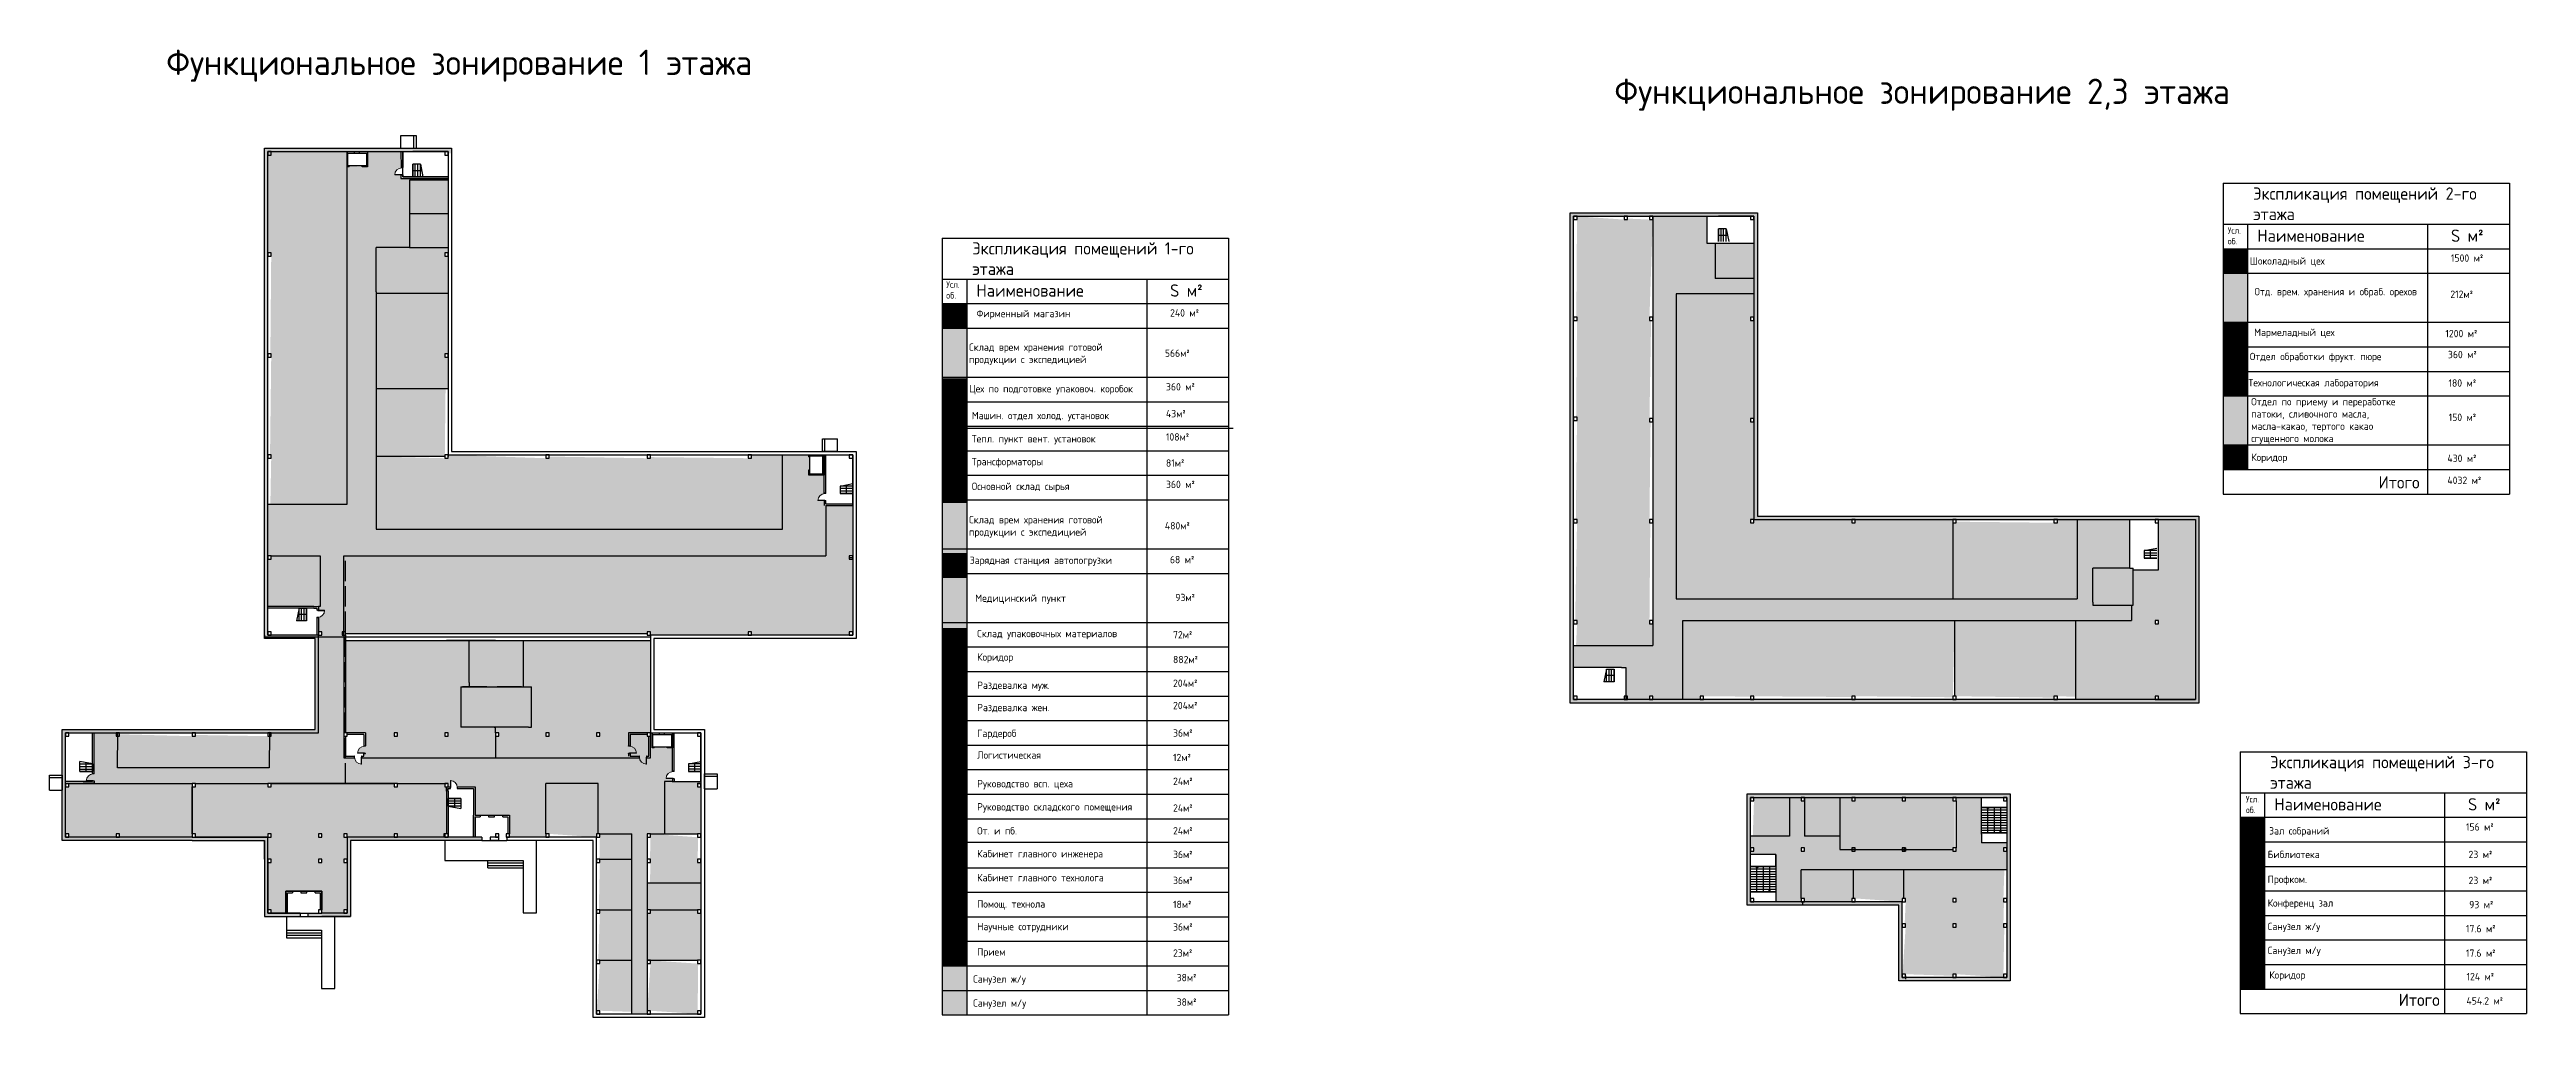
# Model space of a CAD drawing. Header units: millimetres. Extents: x -1544140 to 7445918, y -1294905 to 2019878.
# Drawn here: x 88292 to 382219, y -4084 to 110841 of the extents above; entities that cross this region are included whole.
import ezdxf

# ---------------------------------------------------------------- set-up
doc = ezdxf.new("R2010")
doc.units = ezdxf.units.MM
doc.header["$MEASUREMENT"] = 0
doc.linetypes.add('ACAD_ISO02W100', pattern=[15, 12, -3])
doc.layers.add('JA_Building Outline', color=7, linetype='Continuous', lineweight=5)
doc.layers.add('Plan 1', color=7, linetype='Continuous')
doc.layers.add('Plan 2', color=7, linetype='Continuous')
doc.styles.add('gost', font='GOST Common.ttf')

msp = doc.modelspace()

# ---------------------------------------------------------------- texts
at = {"char_height": 3000, "attachment_point": 1, "style": 'gost'}
for s, width, insert in [('Функциональное зонирование 1 этажа', 77561.786, (102142, 110821.3)), ('Функциональное зонирование 2,3 этажа', 85877.833, (273987.7, 107380.9))]:
    msp.add_mtext_dynamic_manual_height_columns(s, width=width, gutter_width=1, heights=[0], dxfattribs=dict(at, insert=insert))
at = {"layer": 'Plan 1', "char_height": 1456.35, "attachment_point": 1, "style": 'gost'}
for insert in [(364665.8, 60179.7), (367056.8, -1259.5)]:
    msp.add_mtext_dynamic_manual_height_columns('Итого', width=28408.101, gutter_width=4.85, heights=[0], dxfattribs=dict(at, insert=insert))
at = {"layer": 'Plan 2', "attachment_point": 1, "style": 'gost'}
for s, width, gutter_width, heights, insert, char_height in [('Экспликация помещений 2-го этажа', 28408.101, 4.85, [0], (349778.6, 94468.3), 1456.35), ('Усл. об.', 761.183, 2.54, [0], (346764.9, 89732.7), 761.18), ('Наименование', 28408.101, 4.85, [0], (350274.5, 89464.6), 1456.35), ('{\\fGOST Common|b0|i0|c238|p34;S }м²', 4093.857, 4.85, [0], (373258.8, 89464.6), 1456.35), ('Экспликация помещений 1-го этажа', 28405.171, 4.85, [0], (197786.7, 87958.3), 1456.2), ('Шоколадный цех', 28408.101, 4.85, [0], (349395.2, 86180.4), 873.81), ('1500 м²', 4906.972, 4.85, [0], (373258.8, 86514), 873.81), ('Усл. об.', 774.078, 2.58, [0], (194696.2, 83330.5), 774.08), ('Наименование', 28405.171, 4.85, [0], (198282.5, 82955.1), 1456.2), ('{\\fGOST Common|b0|i0|c238|p34;S }м²', 4093.435, 4.85, [0], (221264.4, 82955.1), 1456.2), ('Отд. врем. хранения и обраб. орехов', 20342.598, 4.85, [0], (349941.4, 82532.9), 873.81), ('Фирменный магазин', 28405.171, 4.85, [0], (198282.5, 79930.9), 873.72), ('240 м²', 4906.466, 4.85, [0], (221264.4, 80004.8), 873.72), ('212м²', 4906.972, 4.85, [0], (373187.7, 82220.6), 873.81), ('Мармеладный цех', 28408.101, 4.85, [1137.3], (349898.1, 77699.9), 873.81), ('1200 м²', 4906.972, 4.85, [0], (372598.5, 77555.2), 873.81), ('Склад врем хранения готовой продукции с экспедицией', 20547.92, 4.85, [0], (197403.3, 75943), 873.72), ('566м²', 4906.466, 4.85, [0], (220644.9, 75223.6), 873.72), ('Отдел обработки фрукт. пюре', 28408.101, 4.85, [0], (349395.2, 74830.6), 873.81), ('360{\\fGOST Common|b0|i0|c238|p34; }м²', 4906.972, 4.85, [0], (372898.2, 75063.8), 873.81), ('Цех по подготовке упаковоч. коробок', 28405.171, 4.85, [0], (197416.9, 71007.1), 873.72), ('360{\\fGOST Common|b0|i0|c238|p34; }м²', 4906.466, 4.85, [0], (220773.4, 71229.9), 873.72), ('Технологическая лаборатория', 28408.101, 4.85, [0], (349219.3, 71717.9), 873.81), ('180 м²', 4906.972, 4.85, [0], (372964, 71678.1), 873.81), ('Машин. отдел холод. установок', 28405.171, 4.85, [0], (197725.8, 67824), 873.72), ('43м²', 4906.466, 4.85, [0], (220773.4, 68046.8), 873.72), ('\\pt13980.96265;Отдел по приему и переработке патоки, сливочного масла, масла-какао, тертого какао сгущенного молока', 19076.439, 4.85, [0], (349556.7, 69469.5), 873.8102), ('150{\\fGOST Common|b0|i0|c238|p34; }м²', 4906.972, 4.85, [0], (372989.8, 67609.2), 873.81), ('Тепл. пункт вент. установок', 28405.171, 4.85, [0], (197725.8, 65061.7), 873.72), ('108м²', 4906.466, 4.85, [0], (220773.4, 65281), 873.72), ('Трансформаторы', 28405.171, 4.85, [0], (197725.8, 62350.1), 873.72), ('81м²', 4906.466, 4.85, [0], (220773.4, 62181.4), 873.72), ('\\pt13980.96265;Коридор', 19076.439, 4.85, [0], (349556.7, 62860.8), 873.81), ('430{\\fGOST Common|b0|i0|c238|p34; }м²', 4906.972, 4.85, [0], (372836.7, 62740.2), 873.81), ('Основной склад сырья', 28405.171, 4.85, [0], (197725.8, 59422.1), 873.72), ('360{\\fGOST Common|b0|i0|c238|p34; }м²', 4906.466, 4.85, [0], (220773.4, 59644.8), 873.72), ('4032{\\fGOST Common|b0|i0|c238|p34; }м²', 4906.972, 4.85, [0], (372836.7, 60127.9), 873.81), ('Склад врем хранения готовой продукции с экспедицией', 20547.92, 4.85, [0], (197403.3, 55453.6), 873.72), ('480м²', 4906.466, 4.85, [0], (220644.9, 54734.3), 873.72), ('Зарядная станция автопогрузки', 28405.171, 4.85, [0], (197497.2, 50638.3), 873.72), ('68 м²', 4906.466, 4.85, [0], (221239.5, 50715.8), 873.72), ('\\pt13105.80079;Медицинский пункт', 28405.171, 4.85, [0], (198140.5, 46138.6), 873.72), ('93м²', 4906.466, 4.85, [0], (221882.8, 46216.1), 873.72), ('Склад упаковочных материалов', 20547.92, 4.85, [0], (198370, 41937), 873.72), ('72м²', 4906.466, 4.85, [0], (221611.6, 41789.9), 873.72), ('Коридор', 20547.92, 4.85, [0], (198370, 39148), 873.72), ('{\\fGOST Common|b0|i0|c238|p34;882}м²', 4906.466, 4.85, [0], (221611.6, 38852.2), 873.72), ('Раздевалка{\\fGOST Common|b0|i0|c238|p34; }муж.', 20547.92, 4.85, [0], (198370, 35804.3), 873.72), ('{\\fGOST Common|b0|i0|c238|p34;204}м²', 4906.466, 4.85, [0], (221611.6, 36040.3), 873.72), ('Раздевалка{\\fGOST Common|b0|i0|c238|p34; }жен.', 20547.92, 4.85, [0], (198370, 33154.9), 873.72), ('{\\fGOST Common|b0|i0|c238|p34;204}м²', 4906.466, 4.85, [0], (221611.6, 33390.9), 873.72), ('Гардероб', 20547.92, 4.85, [0], (198370, 30096.8), 873.72), ('{\\fGOST Common|b0|i0|c238|p34;36}м²', 4906.466, 4.85, [0], (221611.6, 30125.6), 873.72), ('Логистическая', 20547.92, 4.85, [0], (198370, 27512.7), 873.72), ('{\\fGOST Common|b0|i0|c238|p34;12}м²', 4906.466, 4.85, [0], (221611.6, 27223), 873.72), ('Экспликация помещений 3-го этажа', 28408.101, 4.85, [0], (351798.2, 26959.7), 1456.35), ('Руководство всп. цеха', 20547.92, 4.85, [0], (198370, 24115.2), 873.72), ('{\\fGOST Common|b0|i0|c238|p34;24}м²', 4906.466, 4.85, [0], (221611.6, 24393.4), 873.72), ('Руководство складского помещения', 20547.92, 4.85, [0], (198370, 21361.7), 873.72), ('{\\fGOST Common|b0|i0|c238|p34;24}м²', 4906.466, 4.85, [0], (221611.6, 21220.9), 873.72), ('Усл. об.', 761.183, 2.54, [0], (348914.4, 22209.5), 761.18), ('Наименование', 28408.101, 4.85, [0], (352294.1, 21956), 1456.35), ('{\\fGOST Common|b0|i0|c238|p34;S }м²', 4093.857, 4.85, [0], (375278.3, 21956), 1456.35), ('От. и пб. ', 20547.92, 4.85, [0], (198370, 18511.2), 873.72), ('{\\fGOST Common|b0|i0|c238|p34;24}м²', 4906.466, 4.85, [0], (221611.6, 18516.5), 873.72), ('Зал собраний', 28408.101, 4.85, [0], (351672.4, 18511.1), 873.81), ('156 м²', 6291.344, 4.85, [0], (375038.5, 18979.3), 873.81), ('\\pt3494.88021;Кабинет главного инженера', 20547.92, 4.85, [0], (198370, 15799.6), 873.72), ('{\\fGOST Common|b0|i0|c238|p34;36}м²', 4906.466, 4.85, [0], (221611.6, 15708.1), 873.72), ('Библиотека', 28408.101, 4.85, [0], (351509.1, 15709.4), 873.81), ('23 м²', 6291.344, 4.85, [0], (375346.5, 15709.6), 873.81), ('\\pt3494.88021;Кабинет главного технолога', 20547.92, 4.85, [0], (198370, 12954.4), 873.72), ('{\\fGOST Common|b0|i0|c238|p34;36}м²', 4906.466, 4.85, [0], (221611.6, 12624.7), 873.72), ('Профком.', 28408.101, 4.85, [0], (351509.1, 12766.3), 873.81), ('23 м²', 6291.344, 4.85, [0], (375346.5, 12622.9), 873.81), ('Помощ. технола', 20547.92, 4.85, [0], (198370, 9832.7), 873.72), ('{\\fGOST Common|b0|i0|c238|p34;18}м²', 4906.466, 4.85, [0], (221611.6, 9776.3), 873.72), ('Конференц зал', 28408.101, 4.85, [0], (351509.1, 9950.5), 873.81), ('93 м²', 6291.344, 4.85, [0], (375418.9, 9751.5), 873.81), ('Научные сотрудники', 20547.92, 4.85, [0], (198370, 7150.4), 873.72), ('{\\fGOST Common|b0|i0|c238|p34;36}м²', 4906.466, 4.85, [0], (221611.6, 7099.2), 873.72), ('Санузел ж/у', 28408.101, 4.85, [0], (351509.1, 7160.3), 873.81), ('17.6 м²', 6291.344, 4.85, [0], (375038.5, 6905.9), 873.81), ('Прием', 20547.92, 4.85, [0], (198370, 4139.6), 873.72), ('{\\fGOST Common|b0|i0|c238|p34;23}м²', 4906.466, 4.85, [0], (221611.6, 4002.2), 873.72), ('Санузел м/у', 28408.101, 4.85, [0], (351509.1, 4316.8), 873.81), ('17.6 м²', 6291.344, 4.85, [0], (375038.5, 3993.2), 873.81), ('Санузел ж/у', 28478.976, 4.87, [0], (197888, 922.6), 875.99), ('{\\fGOST Common|b0|i0|c238|p34;38}м²', 4906.466, 4.85, [0], (222044.1, 1090.2), 873.72), ('Коридор', 28408.101, 4.85, [0], (351705.5, 1404.1), 873.81), ('124 м²', 6291.344, 4.85, [0], (375104.7, 1207), 873.81), ('Санузел м/у', 28478.976, 4.87, [0], (197888, -1928), 875.99), ('{\\fGOST Common|b0|i0|c238|p34;38}м²', 4906.466, 4.85, [0], (222044.1, -1821.8), 873.72), ('454.2 м²', 6291.344, 4.85, [0], (375104.7, -1673.3), 873.81)]:
    msp.add_mtext_dynamic_manual_height_columns(s, width=width, gutter_width=gutter_width, heights=heights, dxfattribs=dict(at, insert=insert, char_height=char_height))

# ---------------------------------------------------------------- hatches: boundary and pattern name
at = {"true_color": 0x636466}
h = msp.add_hatch(color=251, dxfattribs=at)
h.dxf.hatch_style = 1
h.paths.add_polyline_path([(135997.7, 99116.4), (113797.7, 99116.4), (113797.7, 98516.4), (114197.7, 98516.4), (114197.7, 98716.4), (135597.7, 98716.4), (135597.7, 98516.4), (135997.7, 98516.4)])
h.paths.add_polyline_path([(114197.7, 98516.4), (113797.7, 98516.4), (113797.7, 86516.4), (114197.7, 86516.4)])
h.paths.add_polyline_path([(114197.7, 86516.4), (113797.7, 86516.4), (113797.7, 74516.4), (114197.7, 74516.4)])
h.paths.add_polyline_path([(114197.7, 74516.4), (113797.7, 74516.4), (113797.7, 62516.4), (114197.7, 62516.4)])
h.paths.add_polyline_path([(114197.7, 62516.4), (113797.7, 62516.4), (113797.7, 40916.4), (114397.7, 40916.4), (114397.7, 41316.4), (114197.7, 41316.4)])
h.paths.add_polyline_path([(120197.7, 41316.4), (114597.7, 41316.4), (114397.7, 41316.4), (114397.7, 40916.4), (114597.7, 40916.4), (119797.7, 40916.4), (119797.7, 30116.4), (114397.7, 30116.4), (114397.7, 29716.4), (120197.7, 29716.4)])
h.paths.add_polyline_path([(114397.7, 30116.4), (105397.7, 30116.4), (105397.7, 29716.4), (114397.7, 29716.4)])
h.paths.add_polyline_path([(96397.7, 30116.4), (90397.7, 30116.4), (90397.7, 29716.4), (96397.7, 29716.4)])
h.paths.add_polyline_path([(105397.7, 30116.4), (96397.7, 30116.4), (96397.7, 29716.4), (105397.7, 29716.4)])
h.paths.add_polyline_path([(90397.7, 30116.4), (89797.7, 30116.4), (89797.7, 29516.4), (90197.7, 29516.4), (90197.7, 29716.4), (90397.7, 29716.4)])
h.paths.add_polyline_path([(90197.7, 29516.4), (89797.7, 29516.4), (89797.7, 23516.4), (90197.7, 23516.4)])
h.paths.add_polyline_path([(90197.7, 23516.4), (89797.7, 23516.4), (89797.7, 17516.4), (90197.7, 17516.4)])
h.paths.add_polyline_path([(96397.7, 17316.4), (90397.7, 17316.4), (90397.7, 16916.4), (96397.7, 16916.4)])
h.paths.add_polyline_path([(90397.7, 17316.4), (90197.7, 17316.4), (90197.7, 17516.4), (89797.7, 17516.4), (89797.7, 16916.4), (90397.7, 16916.4)])
h.paths.add_polyline_path([(105397.7, 17316.4), (105197.7, 17316.4), (96397.7, 17316.4), (96397.7, 16916.4), (105197.7, 16916.4), (105397.7, 16916.4)])
h.paths.add_polyline_path([(114197.7, 17316.4), (105597.7, 17316.4), (105397.7, 17316.4), (105397.7, 16916.4), (113797.7, 16916.4), (113797.7, 14716.4), (113797.7, 14516.4), (114197.7, 14516.4), (114197.7, 14716.4)])
h.paths.add_polyline_path([(114197.7, 14316.4), (114197.7, 14516.4), (113797.7, 14516.4), (113797.7, 8516.4), (114197.7, 8516.4), (114197.7, 8716.4)])
h.paths.add_polyline_path([(114397.7, 8316.4), (114197.7, 8316.4), (114197.7, 8516.4), (113797.7, 8516.4), (113797.7, 7916.4), (114397.7, 7916.4)])
h.paths.add_polyline_path([(123397.7, 8316.4), (120597.7, 8316.4), (120397.7, 8316.4), (120397.7, 7916.4), (120597.7, 7916.4), (123397.7, 7916.4)])
h.paths.add_polyline_path([(123997.7, 14516.4), (123597.7, 14516.4), (123597.7, 8516.4), (123997.7, 8516.4)])
h.paths.add_polyline_path([(123997.7, 8516.4), (123597.7, 8516.4), (123597.7, 8316.4), (123397.7, 8316.4), (123397.7, 7916.4), (123997.7, 7916.4)])
h.paths.add_polyline_path([(123997.7, 16916.4), (129397.7, 16916.4), (129397.7, 17316.4), (123597.7, 17316.4), (123597.7, 14516.4), (123997.7, 14516.4)])
h.paths.add_polyline_path([(135397.9, 17316.4), (129397.7, 17316.4), (129397.7, 16916.4), (135397.9, 16916.4)])
h.paths.add_polyline_path([(118029.5, 7916.4), (118029.5, 8316.4), (114397.7, 8316.4), (114397.7, 7916.4)])
h.paths.add_polyline_path([(118929.5, 8316.4), (118929.5, 7916.4), (120397.7, 7916.4), (120397.7, 8316.4)])
h.paths.add_polyline_path([(139575.3, 16916.4), (139575.3, 17316.4), (135397.9, 17316.4), (135397.9, 16916.4)])
at = {"true_color": 0xcecce6, "transparency": 33554687}
h = msp.add_hatch(color=254, dxfattribs=at)
h.dxf.hatch_style = 1
h.paths.add_polyline_path([(123604, 98716.4), (114197.7, 98716.4), (114197.7, 86716.4), (114597.7, 86716.4), (114597.7, 86316.4), (114494.6, 74716.4), (114597.7, 74716.4), (114597.7, 74316.4), (114457.1, 62716.4), (114597.7, 62716.4), (114597.7, 62316.4), (114493.6, 56851), (123604, 56851)])
at = {"true_color": 0xafd9aa, "transparency": 33554687}
h = msp.add_hatch(color=9, dxfattribs=at)
h.dxf.hatch_style = 1
h.paths.add_polyline_path([(127040, 82055.3), (127040, 87316.4), (130991.3, 87316.4), (130991.5, 87316.4), (130991.5, 91520.2), (130991.3, 95316.2), (135597.7, 95316.5), (135597.7, 95516.4), (131191.3, 95516.4), (129997.7, 95516.4), (129997.7, 95961.8), (129256.9, 95961.8), (129256.9, 96011.1), (129259.2, 96011.1, -0.36599512), (129998.5, 96786), (129997.7, 98716.4), (126004, 98716.4), (126004, 96916.4), (125377.3, 96916.4), (123831.8, 97008.8), (123831.8, 96916.4), (123604, 96916.4), (123604, 56851), (114197.7, 56851), (114197.7, 50716.4), (114597.7, 50716.4), (119935.4, 50716.4), (120397.7, 50716.4), (120397.7, 44714), (120196.9, 44716.5), (120197, 44260.7), (120938.5, 44260.7), (120938.5, 44211.5), (120936.2, 44211.5, -0.36588249), (120197.3, 43436.6), (120197.7, 41716.4), (120597.7, 41716.4), (120597.7, 41316.4), (120197.7, 41316.4), (120197.7, 41116.4), (123197.7, 41116.4), (123197.7, 41316.4), (122997.7, 41316.4), (122997.7, 41716.4), (123197.7, 41716.4), (123197.7, 50716.4), (150165.7, 50716.4), (180397.7, 50716.4), (180397.7, 56716.4), (180397.7, 56717.1), (183152.3, 56716.4), (183597.7, 56716.4), (183597.7, 56916.4), (183352.3, 56916.4), (180397.7, 56916.4), (180397.7, 57248.2), (180197.7, 57248.2), (179456.9, 57284.2), (179456.9, 57333.4), (179459.2, 57333.4, -0.3657351), (180197.7, 58108.3), (180197.7, 60316.4), (178397.7, 60316.4), (178397.7, 60943.1), (178490, 62488.6), (178397.7, 62488.6), (178397.7, 62716.4), (175261.2, 62716.4), (175261.2, 53885.1), (169397.9, 53885.1), (127240, 53885.1), (127040, 53885.1), (127040, 55436.2)])
at = {"true_color": 0xadddf7, "transparency": 33554687}
h = msp.add_hatch(color=141, dxfattribs=at)
h.dxf.hatch_style = 1
h.paths.add_polyline_path([(135597.7, 95316.5), (130991.3, 95316.2), (130991.5, 91520.2), (130991.5, 91316.5), (135597.7, 91316.5)])
h = msp.add_hatch(color=141, dxfattribs=at)
h.dxf.hatch_style = 1
h.paths.add_polyline_path([(135597.7, 87316.4), (135597.7, 91316.5), (130991.5, 91316.5), (130991.5, 87316.4)])
at = {"true_color": 0x636466}
h = msp.add_hatch(color=251, dxfattribs=at)
h.dxf.hatch_style = 1
h.paths.add_polyline_path([(269150.8, 66852.1), (268750.8, 66852.1), (268750.8, 54852.1), (269150.8, 54852.1)])
h.paths.add_polyline_path([(269150.8, 54852.1), (268750.8, 54852.1), (268750.8, 33252.1), (269350.8, 33252.1), (269350.8, 33652.1), (269150.8, 33652.1)])
h.paths.add_polyline_path([(269150.8, 78852.1), (268750.8, 78852.1), (268750.8, 66852.1), (269150.8, 66852.1)])
h.paths.add_polyline_path([(269150.8, 90852.1), (268750.8, 90852.1), (268750.8, 78852.1), (269150.8, 78852.1)])
h.paths.add_polyline_path([(290950.8, 91452.1), (268750.8, 91452.1), (268750.8, 90852.1), (269150.8, 90852.1), (269150.8, 91052.1), (290550.8, 91052.1), (290550.8, 90852.1), (290950.8, 90852.1)])
h.paths.add_polyline_path([(290950.8, 90852.1), (290550.8, 90852.1), (290550.8, 78852.1), (290950.8, 78852.1)])
h.paths.add_polyline_path([(290950.8, 78852.1), (290550.8, 78852.1), (290550.8, 55052.1), (296350.8, 55052.1), (296350.8, 55452.1), (290950.8, 55452.1)])
h.paths.add_polyline_path([(302350.8, 55452.1), (296350.8, 55452.1), (296350.8, 55052.1), (302350.8, 55052.1)])
h.paths.add_polyline_path([(308350.8, 55452.1), (302350.8, 55452.1), (302350.8, 55052.1), (308350.8, 55052.1)])
h.paths.add_polyline_path([(314350.8, 55452.1), (308350.8, 55452.1), (308350.8, 55052.1), (314350.8, 55052.1)])
h.paths.add_polyline_path([(338350.8, 33652.1), (332350.8, 33652.1), (332350.8, 33252.1), (338350.8, 33252.1)])
h.paths.add_polyline_path([(332350.8, 33652.1), (269150.8, 33652.1), (269150.8, 33852.1), (268750.8, 33852.1), (268750.8, 33252.1), (332350.8, 33252.1)])
h.paths.add_polyline_path([(269350.8, 33652.1), (269150.8, 33652.1), (269150.8, 33852.1), (268750.8, 33852.1), (268750.8, 33252.1), (269350.8, 33252.1)], flags=16)
h.paths.add_polyline_path([(290150.8, 21852.1), (289750.8, 21852.1), (289750.8, 15852.1), (290150.8, 15852.1)], flags=17)
h.paths.add_polyline_path([(296350.8, 22452.1), (290350.8, 22452.1), (290350.8, 22052.1), (296350.8, 22052.1)], flags=17)
h.paths.add_polyline_path([(290350.8, 22452.1), (289750.8, 22452.1), (289750.8, 21852.1), (290150.8, 21852.1), (290150.8, 22052.1), (290350.8, 22052.1)], flags=16)
h.paths.add_polyline_path([(302350.8, 22452.1), (296350.8, 22452.1), (296350.8, 22052.1), (302350.8, 22052.1)])
h.paths.add_polyline_path([(308350.8, 22452.1), (302350.8, 22452.1), (302350.8, 22052.1), (308350.8, 22052.1)])
h.paths.add_polyline_path([(314350.8, 22452.1), (308350.8, 22452.1), (308350.8, 22052.1), (314350.8, 22052.1)])
h.paths.add_polyline_path([(320350.8, 22452.1), (314350.8, 22452.1), (314350.8, 22052.1), (320350.8, 22052.1)])
h.paths.add_polyline_path([(320950.8, 21852.1), (320550.8, 21852.1), (320550.8, 15852.1), (320950.8, 15852.1)])
h.paths.add_polyline_path([(320950.8, 22452.1), (320350.8, 22452.1), (320350.8, 22052.1), (320550.8, 22052.1), (320550.8, 21852.1), (320950.8, 21852.1)])
h.paths.add_polyline_path([(320950.8, 15852.1), (320550.8, 15852.1), (320550.8, 9852.1), (320950.8, 9852.1)])
h.paths.add_polyline_path([(320950.8, 9852.1), (320550.8, 9852.1), (320550.8, 652.1), (320350.8, 652.1), (320350.8, 252.1), (320950.8, 252.1)])
h.paths.add_polyline_path([(320350.8, 652.1), (314350.8, 652.1), (314350.8, 252.1), (320350.8, 252.1)])
h.paths.add_polyline_path([(314350.8, 652.1), (308350.8, 652.1), (308350.8, 252.1), (314350.8, 252.1)])
h.paths.add_polyline_path([(308350.8, 652.1), (308150.8, 652.1), (308150.8, 852.1), (307750.8, 852.1), (307750.8, 252.1), (308350.8, 252.1)])
h.paths.add_polyline_path([(308150.8, 6852.1), (307750.8, 6852.1), (307750.8, 852.1), (308150.8, 852.1)])
h.paths.add_polyline_path([(308150.8, 9652.1), (302350.8, 9652.1), (302350.8, 9252.1), (307750.8, 9252.1), (307750.8, 6852.1), (308150.8, 6852.1)])
h.paths.add_polyline_path([(302350.8, 9652.1), (296350.8, 9652.1), (296350.8, 9252.1), (302350.8, 9252.1)])
h.paths.add_polyline_path([(296350.8, 9652.1), (290150.8, 9652.1), (290150.8, 9852.1), (289750.8, 9852.1), (289750.8, 9252.1), (296350.8, 9252.1)])
h.paths.add_polyline_path([(290150.8, 22052.1), (296350.8, 22052.1), (296350.8, 22452.1), (289750.8, 22452.1), (289750.8, 9852.1), (290150.8, 9852.1)])
h.paths.add_polyline_path([(338950.8, 33652.1), (338350.8, 33652.1), (338350.8, 33252.1), (338950.8, 33252.1)])
h.paths.add_polyline_path([(338350.8, 55052.1), (338350.8, 55452.1), (314350.8, 55452.1), (314350.8, 55052.1)])
at = {"true_color": 0xafd9aa, "transparency": 33554687}
h = msp.add_hatch(color=9, dxfattribs=at)
h.dxf.hatch_style = 1
h.paths.add_polyline_path([(285944.3, 84923.9), (285944.3, 87852.1), (284950.8, 87852.1), (284951.5, 89161.7), (284950.8, 91052.1), (278550.8, 91052.1), (278550.8, 40085.4), (269150.8, 40085.4), (269150.8, 37452.1), (274819, 37452.1), (275350, 37452.1), (275350.1, 37032.4), (275350.8, 34497.5), (275350.8, 34052.1), (275550.8, 34052.1), (275550.8, 33652.1), (278150.8, 33652.1), (278150.8, 34052.1), (278550.8, 34052.1), (278550.8, 33652.1), (282124.6, 33652.1), (282124.6, 43052.1), (328906.7, 43052.1), (335350.8, 43052.1), (335350.8, 44850.9), (330747.3, 44852.8), (330747.3, 45212.9), (330747.4, 49254), (335150.8, 49252.2), (335150.8, 49583.9), (335150.8, 55052.1), (328906.7, 55052.1), (328906.7, 45640.8), (281332.9, 45640.8), (281332.9, 81816.9), (290550.8, 81816.9), (290550.8, 83652.1), (285944.3, 83652.1)])
at = {"true_color": 0xcecce6, "transparency": 33554687}
h = msp.add_hatch(color=254, dxfattribs=at)
h.dxf.hatch_style = 1
h.paths.add_polyline_path([(278150.8, 90652.1), (275550.8, 90767.6), (275550.8, 90652.1), (275150.8, 90652.1), (269550.8, 91025.4), (269550.8, 90652.1), (269469.4, 79052.1), (269550.8, 79052.1), (269550.8, 78652.1), (269448.8, 67178.2), (269550.8, 67178.2), (269550.8, 66778.2), (269409.2, 55052.1), (269550.8, 55052.1), (269550.8, 54652.1), (269329.8, 43052.1), (269550.8, 43052.1), (269550.8, 42652.1), (269436.7, 40085.4), (278550.8, 40085.4), (278550.8, 42652.1), (278150.8, 42652.1), (278150.8, 43052.1), (278247.4, 54652.1), (278150.8, 54652.1), (278150.8, 55052.1), (278279.6, 66652.1), (278150.8, 66652.1), (278150.8, 67052.1), (278344.1, 78652.1), (278150.8, 78652.1), (278150.8, 79052.1), (278537.4, 90652.1)])
at = {"true_color": 0xf27172, "transparency": 33554681}
h = msp.add_hatch(color=11, dxfattribs=at)
h.dxf.hatch_style = 1
h.paths.add_polyline_path([(135597.7, 86316.4), (135197.7, 86316.4), (135197.7, 86716.4), (135597.7, 86716.4), (135597.7, 87316.4), (130991.3, 87316.4), (127040, 87316.4), (127040, 82055.3), (127040, 81855.3), (135597.8, 81855.3)])
at = {"true_color": 0xadddf7, "transparency": 33554687}
h = msp.add_hatch(color=141, dxfattribs=at)
h.dxf.hatch_style = 1
h.paths.add_polyline_path([(290550.8, 83652.1), (290550.8, 87852.1), (285944.3, 87852.1), (285944.3, 84923.9), (285944.3, 83652.1)])
at = {"true_color": 0xedee99, "transparency": 33554687}
h = msp.add_hatch(color=61, dxfattribs=at)
h.dxf.hatch_style = 1
h.paths.add_polyline_path([(349131, 87188.9), (346218.3, 87188.9), (346218.3, 84276.2), (349131, 84276.2)])
at = {"true_color": 0xf7abae, "transparency": 33554687}
h = msp.add_hatch(color=241, dxfattribs=at)
h.dxf.hatch_style = 1
h.paths.add_polyline_path([(349131, 84276.2), (346218.3, 84276.2), (346218.3, 78450.8), (349131, 78450.8)])
at = {"true_color": 0xd19cc7, "transparency": 33554687}
h = msp.add_hatch(color=9, dxfattribs=at)
h.dxf.hatch_style = 1
h.paths.add_polyline_path([(135597.8, 81855.3), (127040, 81855.3), (127040, 70611.2), (135597.8, 70611.3), (135597.8, 74316.4), (135197.8, 74316.4), (135197.8, 74716.4), (135597.8, 74716.4)])
at = {"true_color": 0xf7abae, "transparency": 33554687}
h = msp.add_hatch(color=241, dxfattribs=at)
h.dxf.hatch_style = 1
h.paths.add_polyline_path([(197139.1, 80679.6), (194177.1, 80679.6), (194177.1, 77717.6), (197139.1, 77717.6)])
at = {"true_color": 0xedee99, "transparency": 33554687}
h = msp.add_hatch(color=61, dxfattribs=at)
h.dxf.hatch_style = 1
h.paths.add_polyline_path([(290550.8, 78652.1), (290150.8, 78652.1), (290150.8, 79052.1), (290550.8, 79052.1), (290550.8, 81816.9), (281332.9, 81816.9), (281332.9, 45640.8), (314150.8, 45640.8), (314150.8, 54652.1), (314150.8, 55052.1), (302550.8, 55052.1), (302550.8, 54652.1), (302150.8, 54652.1), (302150.8, 55052.1), (290550.8, 55052.1), (290550.8, 54652.1), (290150.8, 54652.1), (290150.8, 55052.1), (290550.8, 55052.1), (290550.8, 66652.1), (290150.8, 66652.1), (290150.8, 67052.1), (290550.8, 67052.1)])
at = {"true_color": 0xfecc66, "transparency": 33554687}
h = msp.add_hatch(color=31, dxfattribs=at)
h.dxf.hatch_style = 1
h.paths.add_polyline_path([(197139.1, 77717.6), (194177.1, 77717.6), (194177.1, 71793.5), (197139.1, 71793.5)])
at = {"true_color": 0xcecce6, "transparency": 33554687}
h = msp.add_hatch(color=254, dxfattribs=at)
h.dxf.hatch_style = 1
h.paths.add_polyline_path([(349131, 78450.8), (346218.3, 78450.8), (346218.3, 75538.1), (349131, 75538.1)])
at = {"true_color": 0xfeeab9, "transparency": 33554687}
h = msp.add_hatch(color=254, dxfattribs=at)
h.dxf.hatch_style = 1
h.paths.add_polyline_path([(349131, 75538.1), (346218.3, 75538.1), (346218.3, 72625.4), (349131, 72625.4)])
at = {"true_color": 0xd0e67f, "transparency": 33554687}
h = msp.add_hatch(color=61, dxfattribs=at)
h.dxf.hatch_style = 1
h.paths.add_polyline_path([(135197.8, 62516.4), (135197.8, 62716.4), (135285.5, 70611.3), (127040, 70611.2), (127040, 62516.4)])
at = {"true_color": 0x7aafdf, "transparency": 33554687}
h = msp.add_hatch(color=143, dxfattribs=at)
h.dxf.hatch_style = 1
h.paths.add_polyline_path([(197139.1, 71793.5), (194177.1, 71793.5), (194177.1, 68831.4), (197139.1, 68831.4)])
h = msp.add_hatch(color=143, dxfattribs=at)
h.dxf.hatch_style = 1
h.paths.add_polyline_path([(349131, 69712.7), (349131, 72625.4), (346218.3, 72625.4), (346218.3, 69712.7)])
h.paths.add_polyline_path([(348913.4, 70360.9), (365989.8, 70360.9), (365989.8, 72287.2), (348913.4, 72287.2)], flags=9)
at = {"true_color": 0xf27172, "transparency": 33554687}
h = msp.add_hatch(color=11, dxfattribs=at)
h.dxf.hatch_style = 1
h.paths.add_polyline_path([(194177.1, 65869.4), (197139.1, 65869.4), (197139.1, 68831.4), (194177.1, 68831.4)])
at = {"true_color": 0xfecc66, "transparency": 33554687}
h = msp.add_hatch(color=31, dxfattribs=at)
h.dxf.hatch_style = 1
h.paths.add_polyline_path([(349131, 69712.7), (346218.3, 69712.7), (346218.3, 63887.3), (349131, 63887.3)])
at = {"true_color": 0xd19cc7, "transparency": 33554687}
h = msp.add_hatch(color=9, dxfattribs=at)
h.dxf.hatch_style = 1
h.paths.add_polyline_path([(197139.1, 65869.4), (194177.1, 65869.4), (194177.1, 62907.3), (197139.1, 62907.3)])
at = {"true_color": 0xedee99, "transparency": 33554687}
h = msp.add_hatch(color=61, dxfattribs=at)
h.dxf.hatch_style = 1
h.paths.add_polyline_path([(135597.8, 62316.4), (135197.8, 62316.4), (127040, 62516.4), (127040, 55436.2), (127040, 53885.1), (127240, 53885.1), (169397.9, 53885.1), (175261.2, 53885.1), (175261.2, 62716.4), (171597.7, 62716.4), (171597.7, 62316.4), (171197.7, 62316.4), (159597.7, 62446.7), (159597.7, 62316.4), (159197.7, 62316.4), (147597.7, 62513), (147597.7, 62316.4), (147197.7, 62316.4), (135597.8, 62716.4), (135597.8, 62516.4)])
at = {"true_color": 0xd0e67f, "transparency": 33554687}
h = msp.add_hatch(color=61, dxfattribs=at)
h.dxf.hatch_style = 1
h.paths.add_polyline_path([(197139.1, 62907.3), (194177.1, 62907.3), (194177.1, 59945.3), (197139.1, 59945.3)])
at = {"true_color": 0xafd9aa, "transparency": 33554687}
h = msp.add_hatch(color=9, dxfattribs=at)
h.dxf.hatch_style = 1
h.paths.add_polyline_path([(349131, 63887.3), (346218.3, 63887.3), (346218.3, 60974.6), (349131, 60974.6)])
at = {"true_color": 0xcecce6, "transparency": 33554687}
h = msp.add_hatch(color=254, dxfattribs=at)
h.dxf.hatch_style = 1
h.paths.add_polyline_path([(194177.1, 59945.3), (194177.1, 56983.3), (197139.1, 56983.3), (197139.1, 59945.3)])
at = {"true_color": 0xfecc66, "transparency": 33554687}
h = msp.add_hatch(color=31, dxfattribs=at)
h.dxf.hatch_style = 1
h.paths.add_polyline_path([(183597.7, 50316.4), (183197.7, 50316.4), (183197.7, 50716.4), (183597.7, 50716.4), (183597.7, 56716.4), (183152.3, 56716.4), (180397.7, 56717.1), (180397.7, 50716.4), (150165.7, 50716.4), (123197.7, 50716.4), (123197.7, 41716.4), (123397.7, 41716.4), (123397.7, 41516.4), (159197.7, 41516.4), (159197.7, 41716.4), (159597.7, 41716.4), (159597.7, 41316.4), (171197.7, 41316.4), (171197.7, 41716.4), (171597.7, 41716.4), (171597.7, 41316.4), (183197.7, 41316.4), (183197.7, 41716.4), (183597.7, 41716.4)])
at = {"true_color": 0xf8f6b0, "transparency": 33554687}
h = msp.add_hatch(color=51, dxfattribs=at)
h.dxf.hatch_style = 1
h.paths.add_polyline_path([(197139.1, 56983.3), (194177.1, 56983.3), (194177.1, 51059.2), (197139.1, 51059.2)])
at = {"true_color": 0x7aafdf, "transparency": 33554687}
h = msp.add_hatch(color=143, dxfattribs=at)
h.dxf.hatch_style = 1
h.paths.add_polyline_path([(314150.8, 45640.8), (328906.7, 45640.8), (328906.7, 55052.1), (326550.8, 55052.1), (326550.8, 54652.1), (326150.8, 54652.1), (314550.8, 54782.4), (314550.8, 54652.1), (314150.8, 54652.1)])
at = {"true_color": 0xf7abae, "transparency": 33554687}
h = msp.add_hatch(color=241, dxfattribs=at)
h.dxf.hatch_style = 1
h.paths.add_polyline_path([(342950.8, 42852.1), (338550.8, 42852.1), (338550.8, 42652.1), (338150.8, 42652.1), (338150.8, 43052.1), (338550.8, 43052.1), (338550.8, 42852.1), (342950.8, 42852.1), (342950.8, 55052.1), (338550.8, 55052.1), (338550.8, 54652.1), (338550.8, 50045.6), (338550.8, 49052.1), (335555.5, 49053.3), (335553.8, 44852.7), (335350.8, 44850.9), (335350.8, 43052.1), (328906.7, 43052.1), (328706.7, 43052.1), (328706.7, 33652.1), (338150.8, 33652.1), (338150.8, 34052.1), (338550.8, 34052.1), (338550.8, 33652.1), (342950.8, 33652.1)])
at = {"true_color": 0x636466}
h = msp.add_hatch(color=251, dxfattribs=at)
h.dxf.hatch_style = 1
h.paths.add_polyline_path([(343350.8, 55452.1), (338350.8, 55452.1), (338350.8, 55052.1), (338550.8, 55052.1), (342950.8, 55052.1), (342950.8, 54852.1), (343350.8, 54852.1)])
h.paths.add_polyline_path([(343350.8, 54852.1), (342950.8, 54852.1), (342950.8, 42852.1), (343350.8, 42852.1)])
h.paths.add_polyline_path([(343350.8, 42852.1), (342950.8, 42852.1), (342950.8, 33852.1), (343350.8, 33852.1)])
h.paths.add_polyline_path([(343350.8, 33852.1), (342950.8, 33852.1), (342950.8, 33652.1), (338550.8, 33652.1), (338350.8, 33652.1), (338350.8, 33252.1), (343350.8, 33252.1)])
at = {"true_color": 0xf8991e, "transparency": 33554687}
h = msp.add_hatch(color=30, dxfattribs=at)
h.dxf.hatch_style = 1
h.paths.add_polyline_path([(120397.7, 50716.4), (119935.4, 50716.4), (114597.7, 50716.4), (114597.7, 50316.4), (114197.7, 50316.4), (114197.7, 44716.4), (119665.9, 44716.4), (120196.9, 44716.5), (120397.7, 44714)])
h = msp.add_hatch(color=30, dxfattribs=at)
h.dxf.hatch_style = 1
h.paths.add_polyline_path([(197139.1, 51059.2), (194177.1, 51059.2), (194177.1, 48097.1), (197139.1, 48097.1)])
at = {"true_color": 0x76470a, "transparency": 33554687}
h = msp.add_hatch(color=36, dxfattribs=at)
h.dxf.hatch_style = 1
h.paths.add_polyline_path([(194177.1, 42173), (197139.1, 42173), (197139.1, 48097.1), (194177.1, 48097.1)])
at = {"true_color": 0xadddf7, "transparency": 33554687}
h = msp.add_hatch(color=141, dxfattribs=at)
h.dxf.hatch_style = 1
h.paths.add_polyline_path([(335555.5, 49052), (335555.5, 49252.2), (335150.8, 49252.2), (330747.4, 49254), (330747.3, 45212.9), (330747.3, 44852.8), (335350.8, 44850.9), (335553.8, 44852.7)])
at = {"true_color": 0x636466, "transparency": 33554687}
h = msp.add_hatch(color=251, dxfattribs=at)
h.dxf.hatch_style = 1
h.paths.add_polyline_path([(197139.1, 42173), (194177.1, 42173), (194177.1, 39211), (197139.1, 39211)])
at = {"true_color": 0xfecc66, "transparency": 33554687}
h = msp.add_hatch(color=31, dxfattribs=at)
h.dxf.hatch_style = 1
h.paths.add_polyline_path([(302150.8, 34052.1), (302550.8, 34052.1), (314150.8, 33937.2), (314150.8, 34052.1), (314350.8, 43052.1), (282124.6, 43052.1), (282124.6, 33652.1), (284150.8, 33652.1), (284150.8, 34052.1), (284550.8, 34052.1), (290150.8, 34013.7), (290150.8, 34052.1), (290550.8, 34052.1), (302150.8, 33963.5)])
at = {"true_color": 0xfeeab9, "transparency": 33554687}
h = msp.add_hatch(color=254, dxfattribs=at)
h.dxf.hatch_style = 1
h.paths.add_polyline_path([(328706.7, 43052.1), (314350.8, 43052.1), (314350.8, 34052.1), (314550.8, 34052.1), (326150.8, 33888.7), (326150.8, 34052.1), (326550.8, 34052.1), (328706.7, 33999.5)])
at = {"true_color": 0xafd9aa, "transparency": 33554687}
h = msp.add_hatch(color=9, dxfattribs=at)
h.dxf.hatch_style = 1
h.paths.add_polyline_path([(123197.7, 29316.4), (123197.7, 29716.4), (123197.7, 41066.4), (120197.7, 41066.4), (120197.7, 29716.4), (114597.7, 29716.4), (114597.7, 29316.4), (114393.8, 29316.4), (114369.2, 25543.1), (96370.5, 25543.1), (96395.1, 29316.4), (96197.7, 29316.4), (96197.7, 29716.4), (93597.7, 29716.4), (93597.7, 24883), (93597.7, 24883), (93597.7, 24847), (93485.2, 24847), (93485.2, 24847.6, 0.39597825), (92659.2, 24067.9), (93485.2, 24067.9), (93485.2, 24018.7), (93597.7, 24018.7), (93597.7, 23982.7), (93597.7, 23716.4), (105197.7, 23716.4), (105197.7, 23716.4), (105197.7, 23716.4), (105597.7, 23716.4), (114197.7, 23716.4), (114597.7, 23716.4), (123397.7, 23716.4), (123397.7, 26732.8), (123197.7, 26732.8)])
at = {"true_color": 0x77a9ee, "transparency": 33554687}
h = msp.add_hatch(color=161, dxfattribs=at)
h.dxf.hatch_style = 1
h.paths.add_polyline_path([(141197.7, 29316.4), (141197.7, 29716.4), (141197.7, 30387.9), (141117.7, 30387.9), (141037.6, 30387.9), (137101.6, 30388), (137101.6, 35191.4), (138097.8, 35191.4), (138097.8, 35706.4), (138097.8, 40666.4), (135397.9, 40666.4), (123397.7, 40666.4), (123397.7, 29716.4), (125788.2, 29716.4), (125788.2, 28154.2), (125788.2, 28118.2), (125675.7, 28118.2), (125675.7, 28118.8, 0.39597825), (124849.7, 27339.1), (125675.7, 27339.1), (125675.7, 27289.9), (125788.2, 27289.9), (125788.2, 27253.9), (125675.7, 27253.9), (125588.2, 27253.9), (125588.2, 26932.8), (125347.5, 26932.8), (125347.5, 26820.2), (125347.5, 26732.8), (141197.7, 26732.8)])
h.paths.add_polyline_path([(129197.7, 29316.4), (129197.7, 29716.4), (129597.7, 29716.4), (129597.7, 29316.4)], flags=16)
h.paths.add_polyline_path([(135197.9, 29316.4), (135197.9, 29716.4), (135597.9, 29716.4), (135597.9, 29316.4)], flags=16)
at = {"true_color": 0xc7c8ca, "transparency": 33554687}
h = msp.add_hatch(color=9, dxfattribs=at)
h.dxf.hatch_style = 1
h.paths.add_polyline_path([(141197.7, 40666.4), (138097.8, 40666.4), (138097.8, 35706.4), (138097.8, 35191.4), (140201.5, 35191.4), (141197.7, 35191.4)])
h.paths.add_polyline_path([(144497.6, 40666.4), (141197.7, 40666.4), (141197.7, 35191.4), (141397.7, 35191.4), (144297.6, 35191.4), (144497.6, 35191.4)])
at = {"true_color": 0xefb7fa, "transparency": 33554646}
h = msp.add_hatch(color=254, dxfattribs=at)
h.dxf.hatch_style = 1
h.paths.add_polyline_path([(159597.7, 40666.4), (144497.6, 40666.4), (144497.6, 35191.4), (145493.8, 35191.4), (145493.8, 30387.9), (145133.7, 30387.9), (141197.7, 30387.9), (141197.7, 29716.4), (141597.7, 29716.4), (141597.7, 29316.4), (141197.7, 29316.4), (141197.7, 26732.8), (158257, 26732.8), (158257, 26820.2), (158256.7, 26820.2), (158256.7, 26932.8), (157207.2, 26932.8), (157207.2, 27253.9), (157009.5, 27253.9), (157009.5, 27289.9), (157122, 27289.9), (157207.2, 27253.9), (157207.2, 26932.8), (158257, 26932.8), (158292.7, 26932.8), (158292.7, 26790.4, 0.38559788), (159071.7, 25994.3), (159071.7, 26820.2), (159121, 26820.2), (159121, 26932.8), (159157, 26932.8), (159397.7, 26932.8), (159397.7, 29316.4), (159197.7, 29316.4), (159197.7, 29716.4), (159597.7, 29716.4)])
h.paths.add_polyline_path([(153197.7, 29716.4), (153597.7, 29716.4), (153597.7, 29316.4), (153197.7, 29316.4)], flags=16)
h.paths.add_polyline_path([(147597.7, 29716.4), (147597.7, 29316.4), (147197.7, 29316.4), (147197.7, 29716.4)], flags=16)
h.paths.add_polyline_path([(157122, 28154.2), (157207.2, 28153.9), (157122, 28153.9), (157122, 28118.2), (157009.5, 28118.2), (157007.1, 28154.2)], flags=16)
h.paths.add_polyline_path([(157088, 28118.2, -0.01927104), (157151.9, 28118.2)], flags=0)
at = {"true_color": 0xafd9aa, "transparency": 33554687}
h = msp.add_hatch(color=9, dxfattribs=at)
h.dxf.hatch_style = 1
h.paths.add_polyline_path([(197139.1, 36249), (197139.1, 39211), (194177.1, 39211), (194177.1, 36249)])
at = {"true_color": 0x77a9ee, "transparency": 33554687}
h = msp.add_hatch(color=161, dxfattribs=at)
h.dxf.hatch_style = 1
h.paths.add_polyline_path([(197139.1, 34081.2), (197139.1, 36993.6), (194226.7, 36993.6), (194226.7, 34081.2)])
at = {"true_color": 0xadddf7, "transparency": 33554687}
h = msp.add_hatch(color=141, dxfattribs=at)
h.dxf.hatch_style = 1
h.paths.add_polyline_path([(145493.8, 35191.4), (141197.7, 35191.4), (141197.7, 35191.4), (141197.7, 30387.9), (145133.7, 30387.9), (145493.8, 30387.9)])
h.paths.add_polyline_path([(141197.7, 35191.4), (138297.8, 35191.4), (137301.6, 35191.4), (137101.6, 35191.4), (137101.6, 30388), (141117.7, 30387.9), (141197.7, 30387.9)])
at = {"true_color": 0xefb7fa, "transparency": 33554687}
h = msp.add_hatch(color=254, dxfattribs=at)
h.dxf.hatch_style = 1
h.paths.add_polyline_path([(197139.1, 34081.2), (194226.7, 34081.2), (194226.7, 31169.2), (197139.1, 31169.2)])
at = {"true_color": 0x939598, "transparency": 33554687}
h = msp.add_hatch(color=252, dxfattribs=at)
h.dxf.hatch_style = 1
h.paths.add_polyline_path([(114369.2, 25543.1), (114393.8, 29316.4), (114197.7, 29316.4), (105597.7, 29459.7), (105597.7, 29316.4), (105197.7, 29316.4), (96597.7, 29545.7), (96597.7, 29316.4), (96395.1, 29316.4), (96370.5, 25543.1)])
at = {"true_color": 0xafd9aa, "transparency": 33554687}
h = msp.add_hatch(color=9, dxfattribs=at)
h.dxf.hatch_style = 1
h.paths.add_polyline_path([(147197.7, 23715), (152228.5, 23715), (153397.7, 23715), (153397.7, 17716.4), (153597.7, 17716.4), (157371.8, 17716.4), (157371.8, -3683.6), (159197.7, -3683.6), (159197.7, 17716.4), (159597.7, 17716.4), (161250.8, 17716.4), (161250.8, 23916.2), (162198, 23917.2), (162197.6, 24284.2), (161456.9, 24284.2), (161456.9, 24333.4), (161459.2, 24333.4, -0.3657351), (162197.7, 25108.3), (162197.7, 27916.4), (161571, 27916.4), (160025.5, 28008.8), (160025.5, 27916.4), (159797.7, 27916.4), (159797.7, 29716.4), (159597.7, 29716.4), (159597.7, 29316.4), (159597.7, 26732.8), (159121, 26732.8), (159121, 25991.9), (159071.7, 25991.9), (159071.7, 25994.3, -0.3657351), (158296.9, 26732.8), (125311.5, 26732.8), (125311.5, 25991.9), (125262.2, 25991.9), (125262.2, 25994.3, -0.3657351), (124487.4, 26732.8), (123397.7, 26732.8), (123397.7, 23716.4), (129197.7, 23716.4), (129597.7, 23716.4), (135197.9, 23716.4), (135197.9, 23716.4), (135597.9, 23716.4), (135597.9, 23315.7), (135853.6, 23315.8), (135853.6, 24057.2), (135902.9, 24057.2), (135902.9, 24054.9, -0.36588249), (136677.7, 23316), (138352.6, 23316.4), (138798, 23316.4), (138798, 22100.4), (138798, 19922.9), (139393.7, 19922.9), (142089.1, 19922.9), (142882.1, 19922.9), (142882.1, 17716.4), (142882.1, 17316.4), (147197.7, 17316.4), (147197.7, 17716.4)])
at = {"true_color": 0xf4ee51, "transparency": 33554687}
h = msp.add_hatch(color=41, dxfattribs=at)
h.dxf.hatch_style = 1
h.paths.add_polyline_path([(194226.7, 31169.2), (194226.7, 28257.2), (197139.1, 28257.2), (197139.1, 31169.2)])
at = {"true_color": 0xa953a0, "transparency": 33554687}
h = msp.add_hatch(color=215, dxfattribs=at)
h.dxf.hatch_style = 1
h.paths.add_polyline_path([(194226.7, 25345.2), (197139.1, 25345.2), (197139.1, 28257.2), (194226.7, 28257.2)])
at = {"true_color": 0x76470a, "transparency": 33554687}
h = msp.add_hatch(color=36, dxfattribs=at)
h.dxf.hatch_style = 1
h.paths.add_polyline_path([(105197.7, 23716.4), (90597.7, 23716.4), (90597.7, 23316.4), (90197.7, 23316.4), (90197.7, 17716.4), (90597.7, 17716.4), (90597.7, 17316.4), (96197.7, 17316.4), (96197.7, 17716.4), (96597.7, 17716.4), (96597.7, 17316.4), (105197.7, 17316.4), (105197.7, 17716.4)])
at = {"true_color": 0xf7abae, "transparency": 33554687}
h = msp.add_hatch(color=241, dxfattribs=at)
h.dxf.hatch_style = 1
h.paths.add_polyline_path([(135397.9, 23316.4), (135197.9, 23316.4), (135197.9, 23716.4), (129597.7, 23716.4), (129597.7, 23316.4), (129197.7, 23316.4), (129197.7, 23716.4), (114597.7, 23716.4), (114597.7, 23316.4), (114197.7, 23316.4), (114197.7, 23716.4), (105597.7, 23716.4), (105597.7, 23316.4), (105197.7, 23316.4), (105197.7, 17716.4), (105597.7, 17716.4), (105597.7, 17316.4), (114197.7, 17316.4), (114197.7, 17716.4), (114597.7, 17716.4), (114597.7, 17316.4), (114197.7, 17316.4), (114197.7, 14716.4), (114597.7, 14716.4), (114597.7, 14316.4), (114197.7, 14316.4), (114197.7, 8716.4), (114597.7, 8716.4), (114597.7, 8316.4), (116313.6, 8316.4), (116313.6, 10922.9), (120597.7, 10922.9), (120597.7, 8316.4), (123197.7, 8316.4), (123197.7, 8716.4), (123597.7, 8716.4), (123597.7, 14316.4), (123197.7, 14316.4), (123197.7, 14716.4), (123597.7, 14716.4), (123597.7, 17316.4), (123197.7, 17316.4), (123197.7, 17716.4), (123597.7, 17716.4), (123597.7, 17316.4), (129197.7, 17316.4), (129197.7, 17716.4), (129597.7, 17716.4), (129597.7, 17316.4), (135064.6, 17316.4), (135064.6, 17716.4), (135397.9, 17716.4), (135397.9, 23315.6), (135397.9, 23315.6), (135398, 22784.6), (135398, 17716.4), (135598, 17716.4), (135598, 22784.6), (135598, 23116.4), (135817.6, 23116.4), (135817.6, 23228.9), (135817.6, 23315.8), (135597.9, 23315.7), (135397.9, 23316.1), (135397.9, 17716.4), (135398, 17716.4)])
h.paths.add_polyline_path([(120197.7, 17716.4), (120597.7, 17716.4), (120597.7, 17316.4), (120197.7, 17316.4)], flags=16)
h.paths.add_polyline_path([(120197.7, 14716.4), (120597.7, 14716.4), (120597.7, 14316.4), (120197.7, 14316.4)], flags=16)
at = {"true_color": 0xf4ee51, "transparency": 33554687}
h = msp.add_hatch(color=41, dxfattribs=at)
h.dxf.hatch_style = 1
h.paths.add_polyline_path([(147197.7, 17716.4), (147597.7, 17716.4), (153197.7, 17316.4), (153197.7, 17716.4), (153397.7, 17716.4), (153397.7, 23715), (152228.5, 23715), (147197.7, 23715)])
at = {"true_color": 0x727430, "transparency": 33554687}
h = msp.add_hatch(color=67, dxfattribs=at)
h.dxf.hatch_style = 1
h.paths.add_polyline_path([(162397.7, 23917.4), (161250.8, 23916.2), (161250.8, 17716.4), (165197.7, 17716.4), (165597.7, 17716.4), (165597.7, 23316.4), (165197.7, 23316.4), (165197.7, 23716.4), (165597.7, 23716.4), (165597.7, 23916.4), (165152.3, 23916.4), (162397.7, 23916.4)])
at = {"true_color": 0x5e67af, "transparency": 33554687}
h = msp.add_hatch(color=165, dxfattribs=at)
h.dxf.hatch_style = 1
h.paths.add_polyline_path([(194226.7, 25345.2), (194226.7, 22433.2), (197139.1, 22433.2), (197139.1, 25345.2)])
at = {"true_color": 0x136734, "transparency": 33554687}
h = msp.add_hatch(color=116, dxfattribs=at)
h.dxf.hatch_style = 1
h.paths.add_polyline_path([(194226.7, 22433.2), (194226.7, 19521.2), (197139.1, 19521.2), (197139.1, 22433.2)])
at = {"true_color": 0x636466}
h = msp.add_hatch(color=251, dxfattribs=at)
h.dxf.hatch_style = 1
h.paths.add_polyline_path([(296350.8, 22452.1), (290350.8, 22452.1), (290350.8, 22052.1), (296350.8, 22052.1)])
h.paths.add_polyline_path([(290350.8, 22452.1), (289750.8, 22452.1), (289750.8, 21852.1), (290150.8, 21852.1), (290150.8, 22052.1), (290350.8, 22052.1)])
h.paths.add_polyline_path([(290150.8, 21852.1), (289750.8, 21852.1), (289750.8, 9252.1), (290350.8, 9252.1), (290350.8, 9652.1), (290150.8, 9652.1)])
at = {"true_color": 0xafd9aa, "transparency": 33554687}
h = msp.add_hatch(color=9, dxfattribs=at)
h.dxf.hatch_style = 1
h.paths.add_polyline_path([(308350.8, 15652.1), (308150.8, 15652.1), (308150.8, 15852.1), (302550.8, 15852.1), (302550.8, 15652.1), (302150.8, 15652.1), (302150.8, 15852.1), (300750.8, 15852.1), (300750.8, 17445.6), (296550.8, 17445.6), (296550.8, 21652.1), (296150.8, 21652.1), (296150.8, 22052.1), (294750.8, 22052.1), (294750.8, 17445.4), (293526.4, 17445.4), (290150.8, 17445.4), (290150.8, 16052.1), (290550.8, 16052.1), (290550.8, 15652.1), (290150.8, 15652.1), (290150.8, 15252.1), (291593.2, 15252.1), (293150.8, 15252.1), (293150.8, 9652.1), (296150.8, 9652.1), (296150.8, 10052.1), (296150.8, 13436), (299260.3, 13436), (305277.6, 13436), (308350.8, 13436)])
h.paths.add_polyline_path([(296550.8, 15652.1), (296150.8, 15652.1), (296150.8, 16052.1), (296550.8, 16052.1)], flags=16)
h.paths.add_polyline_path([(320550.8, 15652.1), (320150.8, 15652.1), (320150.8, 15852.1), (314550.8, 15852.1), (314550.8, 15652.1), (314150.8, 15652.1), (314150.8, 15852.1), (308550.8, 15852.1), (308550.8, 15652.1), (308350.8, 15652.1), (308350.8, 13436), (312897.7, 13436), (317135.9, 13436), (320550.8, 13436)])
h.paths.add_polyline_path([(317550.8, 22052.1), (314550.8, 22052.1), (314550.8, 21652.1), (314550.8, 16052.1), (314550.8, 15852.1), (320150.8, 15852.1), (320150.8, 16052.1), (320550.8, 16052.1), (320550.8, 16652.1), (319050.8, 16652.1), (317550.8, 16652.1), (317550.8, 17668.1)])
at = {"true_color": 0xadddf7, "transparency": 33554687}
h = msp.add_hatch(color=141, dxfattribs=at)
h.dxf.hatch_style = 1
h.paths.add_polyline_path([(293526.4, 17445.4), (294750.8, 17445.4), (294750.8, 22052.1), (290550.8, 22052.1), (290550.8, 21652.1), (290410.5, 17445.4)])
h = msp.add_hatch(color=141, dxfattribs=at)
h.dxf.hatch_style = 1
h.paths.add_polyline_path([(296550.8, 22052.1), (296550.8, 17445.6), (300750.8, 17445.6), (300750.8, 17645.6), (300750.8, 22052.1)])
at = {"true_color": 0xd19cc7, "transparency": 33554687}
h = msp.add_hatch(color=9, dxfattribs=at)
h.dxf.hatch_style = 1
h.paths.add_polyline_path([(314350.8, 21652.1), (314150.8, 21652.1), (314150.8, 22052.1), (308550.8, 22052.1), (308550.8, 21652.1), (308350.8, 21652.1), (308350.8, 16052.1), (308550.8, 16052.1), (308550.8, 15852.1), (314150.8, 15852.1), (314150.8, 16052.1), (314350.8, 16052.1)])
h.paths.add_polyline_path([(308350.8, 21652.1), (308150.8, 21652.1), (308150.8, 22052.1), (302550.8, 22052.1), (302550.8, 21652.1), (302150.8, 21652.1), (302150.8, 22052.1), (300750.8, 22052.1), (300750.8, 17645.6), (300750.8, 15852.1), (302150.8, 15852.1), (302150.8, 16052.1), (302550.8, 16052.1), (302550.8, 15852.1), (308150.8, 15852.1), (308150.8, 16052.1), (308350.8, 16052.1)])
at = {"true_color": 0xa953a0, "transparency": 33554687}
h = msp.add_hatch(color=215, dxfattribs=at)
h.dxf.hatch_style = 1
h.paths.add_polyline_path([(157371.8, 17716.4), (153597.7, 17716.4), (153597.7, 17316.4), (153548.2, 14716.4), (153597.7, 14716.4), (157371.8, 14716.4)])
at = {"true_color": 0x2776bb, "transparency": 33554592}
h = msp.add_hatch(color=152, dxfattribs=at)
h.dxf.hatch_style = 1
h.paths.add_polyline_path([(159597.7, 14716.4), (159597.7, 14316.4), (159543.7, 11887.5), (165597.7, 11887.5), (165597.7, 14316.4), (165197.7, 14316.4), (165197.7, 14716.4), (165267, 17316.4), (165197.7, 17316.4), (159597.7, 17716.4), (159597.7, 17316.4), (159548.2, 14716.4)])
at = {"true_color": 0x105689, "transparency": 33554687}
h = msp.add_hatch(color=146, dxfattribs=at)
h.dxf.hatch_style = 1
h.paths.add_polyline_path([(197139.1, 16732.9), (197139.1, 19521.2), (194226.7, 19521.2), (194226.7, 16732.9)])
at = {"true_color": 0xedee99, "transparency": 33554687}
h = msp.add_hatch(color=61, dxfattribs=at)
h.dxf.hatch_style = 1
h.paths.add_polyline_path([(351150.6, 19680.3), (348237.9, 19680.3), (348237.9, 16767.6), (351150.6, 16767.6)])
at = {"true_color": 0x5e67af, "transparency": 33554687}
h = msp.add_hatch(color=165, dxfattribs=at)
h.dxf.hatch_style = 1
h.paths.add_polyline_path([(157371.8, 8716.4), (157371.8, 14716.4), (153597.7, 14716.4), (153597.7, 14316.4), (153473.2, 8716.4), (153597.7, 8716.4)])
at = {"true_color": 0xf8d731, "transparency": 33554687}
h = msp.add_hatch(color=40, dxfattribs=at)
h.dxf.hatch_style = 1
h.paths.add_polyline_path([(197139.1, 16732.9), (194226.7, 16732.9), (194226.7, 13697.2), (197139.1, 13697.2)])
at = {"true_color": 0xf7abae, "transparency": 33554687}
h = msp.add_hatch(color=241, dxfattribs=at)
h.dxf.hatch_style = 1
h.paths.add_polyline_path([(351150.6, 16767.6), (348237.9, 16767.6), (348237.9, 13854.9), (351150.6, 13854.9)])
at = {"true_color": 0x58ba48, "transparency": 33554687}
h = msp.add_hatch(color=85, dxfattribs=at)
h.dxf.hatch_style = 1
h.paths.add_polyline_path([(165597.7, 11887.5), (159197.7, 11887.5), (159197.7, 8716.4), (159597.7, 8716.4), (165197.7, 8716.4), (165597.7, 8716.4)])
at = {"true_color": 0xc8c92d, "transparency": 33554623}
h = msp.add_hatch(color=52, dxfattribs=at)
h.dxf.hatch_style = 1
h.paths.add_polyline_path([(197139.1, 13697.2), (194226.7, 13697.2), (194226.7, 10785.2), (197139.1, 10785.2)])
at = {"true_color": 0xfeeab9, "transparency": 33554687}
h = msp.add_hatch(color=254, dxfattribs=at)
h.dxf.hatch_style = 1
h.paths.add_polyline_path([(299260.3, 13436), (296150.8, 13436), (296150.8, 10052.1), (296550.8, 10052.1), (296550.8, 9652.1), (302150.8, 9662.7), (302150.8, 10052.1), (302350.8, 10052.1), (302350.8, 13436)])
at = {"true_color": 0xf7abae, "transparency": 33554687}
h = msp.add_hatch(color=241, dxfattribs=at)
h.dxf.hatch_style = 1
h.paths.add_polyline_path([(308150.8, 9652.1), (308150.8, 10052.1), (308350.8, 10052.1), (308350.8, 13436), (305277.6, 13436), (302350.8, 13436), (302350.8, 10052.1), (302550.8, 10052.1)])
at = {"true_color": 0xedee99, "transparency": 33554687}
h = msp.add_hatch(color=61, dxfattribs=at)
h.dxf.hatch_style = 1
h.paths.add_polyline_path([(320150.8, 9652.1), (320150.8, 10052.1), (320263.6, 13436), (317135.9, 13436), (312897.7, 13436), (308350.8, 13436), (308350.8, 10052.1), (308550.8, 10052.1), (308550.8, 9652.1), (308435.2, 7052.1), (308550.8, 7052.1), (308550.8, 6652.1), (308177.4, 1052.1), (308550.8, 1052.1), (314150.8, 865.4), (314150.8, 1052.1), (314550.8, 1052.1), (320150.8, 678.7), (320150.8, 1052.1), (320257.4, 6652.1), (320150.8, 6652.1), (320150.8, 7052.1), (320220.1, 9652.1)])
h.paths.add_polyline_path([(314550.8, 7052.1), (314550.8, 6652.1), (314150.8, 6652.1), (314150.8, 7052.1)], flags=16)
h.paths.add_polyline_path([(314550.8, 9652.1), (314150.8, 9652.1), (314150.8, 10052.1), (314550.8, 10052.1)], flags=16)
at = {"true_color": 0xfeeab9, "transparency": 33554687}
h = msp.add_hatch(color=254, dxfattribs=at)
h.dxf.hatch_style = 1
h.paths.add_polyline_path([(351150.6, 10942.2), (351150.6, 13854.9), (348237.9, 13854.9), (348237.9, 10942.2)])
at = {"true_color": 0x58ba48, "transparency": 33554687}
h = msp.add_hatch(color=85, dxfattribs=at)
h.dxf.hatch_style = 1
h.paths.add_polyline_path([(197139.1, 10785.2), (194226.7, 10785.2), (194226.7, 7873.2), (197139.1, 7873.2)])
at = {"true_color": 0xd19cc7, "transparency": 33554687}
h = msp.add_hatch(color=9, dxfattribs=at)
h.dxf.hatch_style = 1
h.paths.add_polyline_path([(351150.6, 10942.2), (348237.9, 10942.2), (348237.9, 8029.5), (351150.6, 8029.5)])
at = {"true_color": 0x136734, "transparency": 33554669}
h = msp.add_hatch(color=116, dxfattribs=at)
h.dxf.hatch_style = 1
h.paths.add_polyline_path([(157371.8, 8716.4), (153597.7, 8716.4), (153597.7, 8316.4), (153411, 2716.4), (153597.7, 2716.4), (157371.8, 2716.4)])
at = {"true_color": 0xc8c92d, "transparency": 33554623}
h = msp.add_hatch(color=52, dxfattribs=at)
h.dxf.hatch_style = 1
h.paths.add_polyline_path([(165597.7, 8316.4), (165197.7, 8316.4), (165197.7, 8716.4), (159597.7, 8716.4), (159597.7, 8316.4), (159197.7, 8316.4), (159197.7, 2716.4), (165197.7, 2716.4), (165597.7, 2716.4)])
at = {"true_color": 0x2776bb, "transparency": 33554592}
h = msp.add_hatch(color=152, dxfattribs=at)
h.dxf.hatch_style = 1
h.paths.add_polyline_path([(197139.1, 4961.2), (197139.1, 7873.2), (194226.7, 7873.2), (194226.7, 4961.2)])
at = {"true_color": 0xadddf7, "transparency": 33554687}
h = msp.add_hatch(color=141, dxfattribs=at)
h.dxf.hatch_style = 1
h.paths.add_polyline_path([(351150.6, 8029.5), (348237.9, 8029.5), (348237.9, 5116.8), (351150.6, 5116.8)])
at = {"true_color": 0x727430, "transparency": 33554687}
h = msp.add_hatch(color=67, dxfattribs=at)
h.dxf.hatch_style = 1
h.paths.add_polyline_path([(197139.1, 2049.2), (197139.1, 4961.2), (194226.7, 4961.2), (194226.7, 2049.2)])
at = {"true_color": 0xadddf7, "transparency": 33554687}
h = msp.add_hatch(color=141, dxfattribs=at)
h.dxf.hatch_style = 1
h.paths.add_polyline_path([(351150.6, 5116.8), (348237.9, 5116.8), (348237.9, 2204.1), (351150.6, 2204.1)])
at = {"true_color": 0x105689, "transparency": 33554687}
h = msp.add_hatch(color=146, dxfattribs=at)
h.dxf.hatch_style = 1
h.paths.add_polyline_path([(153597.7, -3283.6), (157371.8, -3409.4), (157371.8, 2716.4), (153597.7, 2716.4), (153597.7, 2316.4), (153224.3, -3283.6)])
at = {"true_color": 0xf8d731, "transparency": 33554687}
h = msp.add_hatch(color=40, dxfattribs=at)
h.dxf.hatch_style = 1
h.paths.add_polyline_path([(159597.7, 2316.4), (159224.3, -3283.6), (159597.7, -3283.6), (165197.7, -3656.9), (165197.7, -3283.6), (165265.6, 2316.4), (165197.7, 2316.4), (159597.7, 2689.7)])
at = {"true_color": 0xadddf7, "transparency": 33554687}
h = msp.add_hatch(color=141, dxfattribs=at)
h.dxf.hatch_style = 1
h.paths.add_polyline_path([(197139.1, 2049.2), (194226.7, 2049.2), (194226.7, -862.8), (197139.1, -862.8)])
h.paths.add_polyline_path([(197139.1, -862.8), (194226.7, -862.8), (194226.7, -3774.8), (197139.1, -3774.8)])
at = {"true_color": 0xafd9aa, "transparency": 33554687}
h = msp.add_hatch(color=9, dxfattribs=at)
h.dxf.hatch_style = 1
h.paths.add_polyline_path([(348237.9, -708.6), (351150.6, -708.6), (351150.6, 2204.1), (348237.9, 2204.1)])

# ---------------------------------------------------------------- linework, layer by layer
for p, q in [((129988.5, 99116.4), (129988.5, 100622.1)), ((129988.5, 100622.1), (131794.5, 100622.1)), ((131494.5, 100622.1), (131494.5, 99116.4)), ((131794.5, 100622.1), (131794.5, 99116.4)), ((123604, 98716.4), (126004, 98716.4)), ((123704, 98516.4), (123604, 98516.4)), ((123604, 98516.4), (126004, 98516.4)), ((123704, 98516.4), (123704, 98516.4)), ((123831.8, 96916.4), (123831.8, 97016.4)), ((124486.6, 98516.4), (124486.6, 98716.4)), ((125087.2, 98516.4), (125087.2, 98716.4)), ((125377.3, 96916.4), (125377.3, 97016.4)), ((125904, 98516.4), (126004, 98516.4)), ((129997.7, 98716.4), (129998.4, 96826)), ((130197.7, 98716.4), (130197.7, 96825.8)), ((135597.7, 98716.4), (131397.7, 98716.4)), ((131397.7, 95716.4), (131397.7, 97216.4)), ((132297.7, 97216.4), (131397.7, 97216.4)), ((131397.7, 97216.4), (131397.7, 95716.4)), ((131697.7, 95716.4), (131697.7, 97216.4)), ((131997.7, 95716.4), (131997.7, 97216.4)), ((132297.7, 95716.4), (132297.7, 97216.4)), ((132297.7, 97216.4), (132597.7, 95716.4)), ((129997.7, 95925.8), (129997.7, 95516.4)), ((129997.7, 95516.4), (131191.3, 95516.4)), ((130197.7, 95961.8), (130197.7, 95716.4)), ((130197.7, 95716.4), (131213.7, 95716.4)), ((131191.3, 95516.4), (135597.7, 95516.4)), ((131213.7, 95716.4), (135597.7, 95716.4)), ((131397.7, 96466.4), (132447.7, 96466.4)), ((284950.8, 91052.1), (284951.5, 89161.7)), ((284951.5, 89161.7), (284950.8, 87852.1)), ((290550.8, 91052.1), (286350.8, 91052.1)), ((286350.8, 88052.1), (286350.8, 89552.1)), ((287250.8, 89552.1), (286350.8, 89552.1)), ((286350.8, 89552.1), (286350.8, 88052.1)), ((286350.8, 88802.1), (287400.8, 88802.1)), ((286650.8, 88052.1), (286650.8, 89552.1)), ((286950.8, 88052.1), (286950.8, 89552.1)), ((287250.8, 88052.1), (287250.8, 89552.1)), ((287250.8, 89552.1), (287550.8, 88052.1)), ((284950.8, 87852.1), (285944.3, 87852.1)), ((285944.3, 87852.1), (290550.8, 87852.1)), ((127040, 70611.2), (135597.8, 70611.3)), ((178397.7, 62488.6), (178497.7, 62488.6)), ((179997.7, 62716.4), (179997.7, 60316.4)), ((179997.7, 61833.8), (180197.7, 61833.8)), ((179999.9, 63116.4), (179999.9, 64622.4)), ((179999.9, 64622.4), (181805.6, 64622.4)), ((181805.6, 63116.4), (179999.9, 63116.4)), ((180197.7, 58148.2), (180197.7, 62716.4)), ((180197.7, 62716.4), (180197.7, 60316.4)), ((180299.9, 63116.4), (180299.9, 64622.4)), ((180397.7, 58112.5), (180397.7, 62716.4)), ((181805.6, 63116.4), (181805.6, 64622.4)), ((183597.7, 57932.4), (183597.7, 62316.4)), ((183597.7, 57710), (183597.7, 62316.4)), ((178397.7, 60943.1), (178497.7, 60943.1)), ((179997.7, 61233.2), (180197.7, 61233.2)), ((179997.7, 60416.4), (179997.7, 60316.4)), ((182097.7, 59016.4), (183597.7, 59316.4)), ((183597.7, 59016.4), (182097.7, 59016.4)), ((182097.7, 59016.4), (182097.7, 58116.4)), ((182847.7, 58116.4), (182847.7, 59166.4)), ((180197.7, 57248.2), (180197.7, 56714.8)), ((180397.7, 56916.4), (180397.7, 57284.2)), ((180397.7, 56916.4), (183352.3, 56916.4)), ((180397.7, 56716.4), (180397.7, 56717.2)), ((183597.7, 58716.4), (182097.7, 58716.4)), ((183597.7, 58416.4), (182097.7, 58416.4)), ((183597.7, 58116.4), (182097.7, 58116.4)), ((182097.7, 58116.4), (183597.7, 58116.4)), ((183352.3, 56916.4), (183597.7, 56916.4)), ((183597.7, 56916.4), (183597.7, 57932.4)), ((183597.7, 56716.4), (183597.7, 57710)), ((335150.8, 49583.9), (335150.8, 55052.1)), ((338550.8, 50045.6), (338550.8, 54652.1)), ((336850.8, 51352.1), (338350.8, 51652.1)), ((338350.8, 51352.1), (336850.8, 51352.1)), ((336850.8, 51352.1), (336850.8, 50452.1)), ((338350.8, 51052.1), (336850.8, 51052.1)), ((338350.8, 50752.1), (336850.8, 50752.1)), ((338350.8, 50452.1), (336850.8, 50452.1)), ((336850.8, 50452.1), (338350.8, 50452.1)), ((337600.8, 50452.1), (337600.8, 51502.1)), ((338550.8, 49052.1), (338550.8, 50045.6)), ((335150.8, 49252.2), (335150.8, 49583.9)), ((335350.8, 49252.1), (335350.8, 49252.1)), ((119665.9, 44716.4), (114197.7, 44716.4)), ((119665.9, 44516.4), (114197.7, 44516.4)), ((117897.7, 44516.4), (117597.7, 43016.4)), ((117897.7, 43016.4), (117897.7, 44516.4)), ((117897.7, 44516.4), (118797.7, 44516.4)), ((118197.7, 43016.4), (118197.7, 44516.4)), ((118497.7, 43016.4), (118497.7, 44516.4)), ((118797.7, 43016.4), (118797.7, 44516.4)), ((118797.7, 44516.4), (118797.7, 43016.4)), ((119665.9, 44716.4), (120196.9, 44716.5)), ((119665.9, 44516.4), (119997.7, 44516.4)), ((119997.7, 44516.4), (119997.7, 44260.7)), ((120110.2, 44296.8), (120197, 44296.8)), ((120196.9, 44716.5), (120197, 44296.8)), ((120397.7, 44714), (120196.9, 44716.5)), ((328706.7, 45863.7), (328706.7, 45840.8)), ((328906.7, 45863.7), (328906.7, 45840.8)), ((113797.7, 41316.4), (113797.7, 40916.4)), ((118797.7, 43016.4), (117597.7, 43016.4)), ((118797.7, 43766.4), (117747.7, 43766.4)), ((119997.7, 43432.4), (119997.7, 41761.8)), ((119997.7, 41761.8), (119997.7, 41316.4)), ((120110.2, 43396.4), (120197.3, 43396.4)), ((120197.3, 43396.4), (120197.7, 41761.8)), ((120197.7, 41761.8), (120197.7, 41316.4)), ((123197.7, 41316.4), (123197.7, 29716.4)), ((123397.7, 41516.4), (159197.7, 41516.4)), ((113797.7, 41116.4), (113797.7, 41116.4)), ((113797.7, 41116.4), (123397.7, 41116.4)), ((123397.7, 41066.4), (113797.7, 41066.4)), ((138097.8, 35706.4), (138097.8, 35191.4)), ((274819, 37452.1), (269150.8, 37452.1)), ((273050.8, 37252.1), (272750.8, 35752.1)), ((273950.8, 35752.1), (272750.8, 35752.1)), ((273950.8, 36502.1), (272900.8, 36502.1)), ((273050.8, 35752.1), (273050.8, 37252.1)), ((273050.8, 37252.1), (273950.8, 37252.1)), ((273350.8, 35752.1), (273350.8, 37252.1)), ((273650.8, 35752.1), (273650.8, 37252.1)), ((273950.8, 35752.1), (273950.8, 37252.1)), ((273950.8, 37252.1), (273950.8, 35752.1)), ((274819, 37452.1), (275350, 37452.1)), ((275350, 37452.1), (275350.1, 37032.4)), ((275350.1, 37032.4), (275350.8, 34497.5)), ((138297.8, 35191.4), (141197.7, 35191.4)), ((275350.8, 34497.5), (275350.8, 33652.1)), ((338550.8, 33652.1), (342950.8, 33652.1)), ((93397.7, 24883), (93397.7, 29716.4)), ((93597.7, 24847), (93597.7, 29716.4)), ((125588.2, 29516.4), (123597.7, 29516.4)), ((125588.2, 29516.4), (125588.2, 28153.9)), ((125788.2, 29716.4), (125788.2, 28154.2)), ((141037.6, 30387.9), (141197.7, 30387.9)), ((159797.7, 29716.4), (162197.7, 29716.4)), ((159897.7, 29516.4), (159797.7, 29516.4)), ((159797.7, 29516.4), (162197.7, 29516.4)), ((159897.7, 29516.4), (159897.7, 29516.4)), ((160680.3, 29516.4), (160680.3, 29716.4)), ((161280.9, 29516.4), (161280.9, 29716.4)), ((162097.7, 29516.4), (162197.7, 29516.4)), ((162197.7, 25148.2), (162197.7, 29716.4)), ((162397.7, 25112.5), (162397.7, 29716.4)), ((123197.7, 29316.4), (123197.7, 26732.8)), ((123197.7, 26732.8), (124447.5, 26732.8)), ((123397.7, 29316.4), (123397.7, 26932.8)), ((123397.7, 26932.8), (124483.2, 26932.8)), ((124447.5, 26932.8), (124447.5, 26732.8)), ((125311.5, 26932.8), (125588.2, 26932.8)), ((125347.5, 26932.8), (125588.2, 26932.8)), ((125347.5, 26932.8), (125347.5, 26732.8)), ((125588.2, 28153.9), (125788.2, 28153.9)), ((125588.2, 27253.9), (125788.2, 27253.9)), ((157007.2, 28153.9), (157207.2, 28153.9)), ((157007.2, 27253.9), (157207.2, 27253.9)), ((157207.2, 26932.8), (158257, 26932.8)), ((158257, 26932.8), (158257, 26732.8)), ((159157, 26932.8), (159397.7, 26932.8)), ((159157, 26932.8), (159157, 26732.8)), ((159157, 26732.8), (159597.7, 26732.8)), ((159397.7, 26932.8), (159397.7, 29316.4)), ((159597.7, 26732.8), (159597.7, 29316.4)), ((160025.5, 27916.4), (160025.5, 28016.4)), ((161571, 27916.4), (161571, 28016.4)), ((165597.7, 24932.4), (165597.7, 29316.4)), ((88291.7, 22899.4), (88291.7, 24705.1)), ((88291.7, 24705.1), (89797.7, 24705.1)), ((88291.7, 24405.1), (89797.7, 24405.1)), ((89797.7, 24705.1), (89797.7, 22899.4)), ((90643.1, 23916.4), (90197.7, 23916.4)), ((90643.1, 23716.4), (90197.7, 23716.4)), ((92313.7, 23916.4), (90643.1, 23916.4)), ((92277.7, 23716.8), (90643.1, 23716.4)), ((93397.7, 26016.4), (91897.7, 26316.4)), ((91897.7, 25116.4), (91897.7, 26316.4)), ((91897.7, 26016.4), (93397.7, 26016.4)), ((91897.7, 25716.4), (93397.7, 25716.4)), ((91897.7, 25416.4), (93397.7, 25416.4)), ((91897.7, 25116.4), (93397.7, 25116.4)), ((93397.7, 25116.4), (91897.7, 25116.4)), ((93597.7, 23717.2), (92277.7, 23716.8)), ((93397.7, 23916.4), (92313.7, 23916.4)), ((92647.7, 25116.4), (92647.7, 26166.4)), ((93397.7, 26016.4), (93397.7, 25116.4)), ((93485.2, 24883), (93397.7, 24883)), ((93397.7, 23982.7), (93397.7, 23916.4)), ((93485.2, 23982.7), (93397.7, 23982.7)), ((93597.7, 24018.7), (93597.7, 23717.2)), ((105597.7, 23716.4), (114197.7, 23716.4)), ((129197.7, 23716.4), (114597.7, 23716.4)), ((129597.7, 23716.4), (135397.9, 23716.4)), ((162184, 23917.2), (162397.7, 23917.4)), ((162198, 23917.2), (162184, 23917.2)), ((162197.7, 24248.2), (162198, 23917.2)), ((162397.7, 24248.2), (162397.7, 23916.4)), ((164097.7, 26016.4), (165597.7, 26316.4)), ((165597.7, 26016.4), (164097.7, 26016.4)), ((164097.7, 26016.4), (164097.7, 25116.4)), ((165597.7, 25716.4), (164097.7, 25716.4)), ((165597.7, 25416.4), (164097.7, 25416.4)), ((165597.7, 25116.4), (164097.7, 25116.4)), ((164097.7, 25116.4), (165597.7, 25116.4)), ((164847.7, 25116.4), (164847.7, 26166.4)), ((165152.3, 23716.4), (165597.7, 23716.4)), ((165597.7, 23916.4), (165597.7, 24932.4)), ((165997.7, 23053.3), (165997.7, 24859)), ((165997.7, 24859), (167503.7, 24859)), ((165997.7, 24559), (167503.7, 24559)), ((167503.7, 24859), (167503.7, 23053.3)), ((88291.7, 22899.4), (89797.7, 22899.4)), ((105197.7, 23316.4), (105197.7, 17716.4)), ((135397.9, 23315.6), (135397.9, 23315.6)), ((135398, 22784.6), (135397.9, 23315.6)), ((135398, 22784.6), (135398, 17716.4)), ((135597.9, 23315.7), (135817.6, 23315.8)), ((135598, 23116.4), (135853.6, 23116.4)), ((135598, 22784.6), (135598, 23116.4)), ((135598, 22784.6), (135598, 17316.4)), ((137098, 21916.4), (135598, 21916.4)), ((135598, 21016.4), (135598, 21916.4)), ((135598, 21916.4), (137098, 21916.4)), ((137098, 21616.4), (135598, 21616.4)), ((137098, 21316.4), (135598, 21316.4)), ((137098, 21016.4), (135598, 21016.4)), ((135598, 21016.4), (137098, 20716.4)), ((135817.6, 23228.9), (135817.6, 23315.8)), ((136348, 21916.4), (136348, 20866.4)), ((136681.9, 23116.4), (138352.6, 23116.4)), ((136717.9, 23316), (138352.6, 23316.4)), ((136717.9, 23228.9), (136717.9, 23316)), ((137098, 21916.4), (137098, 20716.4)), ((138352.6, 23316.4), (138798, 23316.4)), ((138352.6, 23116.4), (138598, 23116.4)), ((138598, 23116.4), (138598, 22100.4)), ((138598, 22100.4), (138598, 17316.4)), ((138798, 23316.4), (138798, 22100.4)), ((138798, 22100.4), (138798, 19922.9)), ((165997.7, 23053.3), (167503.7, 23053.3)), ((317550.8, 17668.1), (317550.8, 22052.1)), ((320550.8, 20852.1), (317550.8, 20852.1)), ((317550.8, 20852.1), (320550.8, 20852.1)), ((318300.8, 20852.1), (318171.3, 20682.6)), ((318300.8, 17852.1), (318300.8, 20852.1)), ((318429.8, 20682.6), (318300.8, 20852.1)), ((319050.8, 20852.1), (319050.8, 17852.1)), ((319800.8, 20852.1), (319800.8, 17852.1)), ((320550.8, 22052.1), (320550.8, 17852.1)), ((138598, 17316.4), (138598, 19922.9)), ((138798, 19922.9), (139393.7, 19922.9)), ((138798, 19722.9), (138798, 17316.4)), ((138798, 19722.9), (139393.7, 19722.9)), ((139393.7, 19922.9), (139393.7, 19722.9)), ((139393.7, 19922.9), (142089.1, 19922.9)), ((140393.7, 19922.9), (141089.1, 19922.9)), ((140393.7, 19922.9), (140393.7, 19722.9)), ((140393.7, 19722.9), (141089.1, 19722.9)), ((141089.1, 19722.9), (141089.1, 19922.9)), ((142089.1, 19922.9), (142882.1, 19922.9)), ((142089.1, 19722.9), (142089.1, 19922.9)), ((142089.1, 19722.9), (142682.1, 19722.9)), ((142682.1, 19722.9), (142682.1, 17716.4)), ((142882.1, 19922.9), (142882.1, 17716.4)), ((317550.8, 20552.1), (320550.8, 20552.1)), ((317550.8, 20252.1), (320550.8, 20252.1)), ((317550.8, 19952.1), (320550.8, 19952.1)), ((317550.8, 19652.1), (320550.8, 19652.1)), ((317550.8, 19352.1), (320550.8, 19352.1)), ((317550.8, 19052.1), (320550.8, 19052.1)), ((317550.8, 18752.1), (320550.8, 18752.1)), ((317550.8, 18452.1), (320550.8, 18452.1)), ((317550.8, 18152.1), (320550.8, 18152.1)), ((317550.8, 17852.1), (320550.8, 17852.1)), ((319050.8, 17852.1), (317550.8, 17852.1)), ((317550.8, 17668.1), (317550.8, 16652.1)), ((320550.8, 17852.1), (319050.8, 17852.1)), ((319671.8, 18021.6), (319800.8, 17852.1)), ((319800.8, 17852.1), (319930.2, 18021.6)), ((105197.7, 16916.4), (113797.7, 16916.4)), ((105397.7, 16916.4), (113797.7, 16916.4)), ((105597.7, 17316.4), (114197.7, 17316.4)), ((113797.7, 16916.4), (113797.7, 7916.4)), ((113797.7, 14716.4), (113797.7, 7916.4)), ((135198, 16916.4), (135198, 14574)), ((139575.3, 17316.4), (139575.3, 16916.4)), ((139575.3, 16916.4), (142575.3, 16916.4)), ((140575.3, 17316.4), (140575.3, 16916.4)), ((141213.9, 17316.4), (141597.7, 17316.4)), ((141575.3, 17316.4), (141575.3, 16916.4)), ((142575.3, 17316.4), (142575.3, 16916.4)), ((146084.4, 8355.8), (146084.4, 16916.4)), ((194226.7, 16732.9), (228204.7, 16732.9)), ((293150.8, 15252.1), (291593.2, 15252.1)), ((293150.8, 13852.1), (293150.8, 15252.1)), ((293150.8, 15252.1), (293150.8, 9652.1)), ((302150.8, 16052.1), (302550.8, 16052.1)), ((302150.8, 15852.1), (302550.8, 15852.1)), ((308350.8, 16052.1), (308350.8, 15652.1)), ((308550.8, 16052.1), (308550.8, 15652.1)), ((319050.8, 16652.1), (317550.8, 16652.1)), ((320550.8, 16652.1), (319050.8, 16652.1)), ((114197.7, 14316.4), (114197.7, 8716.4)), ((135198, 14574), (144502.9, 14574)), ((140316.7, 14574), (144502.9, 14574)), ((140316.7, 13674), (140316.7, 14574)), ((140316.7, 14274), (144502.9, 14274)), ((140316.7, 13974), (144502.9, 13974)), ((140316.7, 13674), (144502.9, 13674)), ((144502.9, 14574), (144502.9, 8355.8)), ((293150.8, 13852.1), (290150.8, 13852.1)), ((290150.8, 13852.1), (293150.8, 13852.1)), ((290150.8, 13552.1), (293150.8, 13552.1)), ((290150.8, 13252.1), (293150.8, 13252.1)), ((290150.8, 12952.1), (293150.8, 12952.1)), ((290150.8, 12652.1), (293150.8, 12652.1)), ((290150.8, 12352.1), (293150.8, 12352.1)), ((290150.8, 12052.1), (293150.8, 12052.1)), ((290900.8, 13852.1), (290771.3, 13682.6)), ((290900.8, 10852.1), (290900.8, 13852.1)), ((291029.8, 13682.6), (290900.8, 13852.1)), ((291650.8, 13852.1), (291650.8, 10852.1)), ((292400.8, 13852.1), (292400.8, 10852.1)), ((320550.8, 13436), (317135.9, 13436)), ((116313.6, 8316.4), (116313.6, 10922.9)), ((116313.6, 10922.9), (117109.3, 10922.9)), ((116513.6, 8316.4), (116513.6, 10722.9)), ((116513.6, 10722.9), (117109.3, 10722.9)), ((117109.3, 10922.9), (117109.3, 10722.9)), ((117109.3, 10922.9), (119804.7, 10922.9)), ((118109.3, 10922.9), (118804.7, 10922.9)), ((118109.3, 10922.9), (118109.3, 10722.9)), ((118109.3, 10722.9), (118804.7, 10722.9)), ((118804.7, 10722.9), (118804.7, 10922.9)), ((119804.7, 10922.9), (120597.7, 10922.9)), ((119804.7, 10722.9), (119804.7, 10922.9)), ((119804.7, 10722.9), (120397.7, 10722.9)), ((120397.7, 10722.9), (120397.7, 8716.4)), ((120597.7, 10922.9), (120597.7, 8716.4)), ((290150.8, 11752.1), (293150.8, 11752.1)), ((290150.8, 11452.1), (293150.8, 11452.1)), ((290150.8, 11152.1), (293150.8, 11152.1)), ((290150.8, 10852.1), (293150.8, 10852.1)), ((291650.8, 10852.1), (290150.8, 10852.1)), ((291650.8, 9652.1), (290150.8, 9652.1)), ((293150.8, 10852.1), (291650.8, 10852.1)), ((292271.8, 11021.6), (292400.8, 10852.1)), ((292400.8, 10852.1), (292530.2, 11021.6)), ((296358.3, 9252.1), (296357.6, 9652.1)), ((302153.2, 9662.7), (296550.8, 9652.1)), ((113797.7, 7916.4), (118029.5, 7916.4)), ((113797.7, 7916.4), (118029.5, 7916.4)), ((114597.7, 8316.4), (118029.5, 8316.4)), ((116394.2, 7916.4), (116394.2, 5374)), ((116394.2, 6274), (120580.3, 6274)), ((116394.2, 5974), (120580.3, 5974)), ((118029.5, 8316.4), (118029.5, 7916.4)), ((118029.5, 8316.4), (118929.5, 8316.4)), ((118029.5, 7916.4), (118929.5, 7916.4)), ((118929.5, 8316.4), (120197.7, 8316.4)), ((118929.5, 8316.4), (118929.5, 7916.4)), ((118929.5, 7916.4), (120597.7, 7916.4)), ((118929.5, 7916.4), (123997.7, 7916.4)), ((120580.3, 6274), (120580.3, -644.2)), ((122161.8, -644.2), (122161.8, 7916.4)), ((144502.9, 8355.8), (146084.4, 8355.8)), ((116394.2, 5674), (120580.3, 5674)), ((116394.2, 5374), (120580.3, 5374)), ((308550.8, 852.1), (308550.8, 452.1)), ((120580.3, -644.2), (122161.8, -644.2)), ((348237.9, -3621.3), (382215.9, -3621.3))]:
    msp.add_line(p, q)
at = {"color": 254, "true_color": 0xcecce6}
for p, q in [((123604, 56851), (123604, 98716.4)), ((278550.8, 91052.1), (278550.8, 40085.4)), ((114197.7, 56851), (123597.7, 56851)), ((269150.8, 40085.4), (278550.8, 40085.4))]:
    msp.add_line(p, q, dxfattribs=at)
at = {"color": 7}
for p, q in [((130197.7, 95925.8), (129997.7, 95925.8)), ((130197.7, 96826.1), (129998.4, 96826)), ((130197.7, 96790.1), (130197.7, 96825.8)), ((130197.7, 95925.8), (130197.7, 95961.8))]:
    msp.add_line(p, q, dxfattribs=at)
at = {"color": 141, "true_color": 0xadddf7}
for p, q in [((135598, 95316.5), (130991.3, 95316.2)), ((130991.3, 95316.2), (130991.5, 91520.2)), ((130991.5, 91520.2), (130991.5, 87316.4)), ((135598.2, 91316.5), (130991.5, 91316.5)), ((285944.3, 87852.1), (285944.3, 84923.9)), ((285944.3, 84923.9), (285944.3, 83652.1)), ((290550.8, 83652.1), (285944.3, 83652.1)), ((330747.3, 45212.9), (330747.4, 49254)), ((335150.8, 49252.2), (330747.4, 49254)), ((335150.8, 49252.2), (335555.5, 49252.2)), ((335555.5, 49053.3), (335555.5, 49252.2)), ((330747.3, 45212.9), (330747.3, 44852.8)), ((330747.3, 44852.8), (335350.8, 44850.9)), ((335350.8, 44850.9), (335553.8, 44852.7)), ((137101.6, 35191.4), (141397.7, 35191.4)), ((137101.6, 35191.4), (137101.6, 30388)), ((140201.5, 35191.4), (137301.6, 35191.4)), ((144297.6, 35191.4), (141397.7, 35191.4)), ((141117.7, 30387.9), (137101.6, 30388)), ((294750.8, 22051.9), (294750.8, 17445.4)), ((296550.8, 22052.1), (296550.8, 17445.6)), ((293526.4, 17445.4), (290150.8, 17445.4)), ((294750.8, 17445.4), (293526.4, 17445.4)), ((300750.8, 17445.6), (296550.8, 17445.6))]:
    msp.add_line(p, q, dxfattribs=at)
at = {"color": 152, "true_color": 0x2776bb}
for p, q in [((135598.2, 95216.5), (135598.2, 91216.5)), ((314150.8, 54652.1), (314150.8, 45640.8)), ((328906.7, 55075), (328906.7, 45640.8)), ((123397.7, 41316.4), (123397.7, 29716.4)), ((123397.7, 40666.4), (159597.7, 40666.4)), ((141197.7, 40666.4), (135397.9, 40666.4)), ((138097.8, 35706.4), (138097.8, 40666.4)), ((141197.7, 29716.4), (141197.7, 30387.9)), ((141197.7, 29316.4), (141197.7, 26732.8))]:
    msp.add_line(p, q, dxfattribs=at)
at = {"color": 11, "true_color": 0xf27172}
for p, q in [((130991.3, 87316.4), (127040, 87316.4)), ((127040, 82055.3), (127040, 87316.4)), ((135547.6, 81855.3), (127040, 81855.3))]:
    msp.add_line(p, q, dxfattribs=at)
at = {"color": 31, "true_color": 0xfecc66}
for p, q in [((130991.3, 87316.4), (135597.7, 87316.4)), ((180397.7, 56717.1), (183152.3, 56716.4)), ((180397.7, 56716.4), (180397.7, 50716.4)), ((183152.3, 56716.4), (183597.7, 56716.4)), ((123197.7, 41316.4), (123197.7, 50716.4)), ((123197.7, 50716.4), (150165.7, 50716.4)), ((150165.7, 50716.4), (180397.7, 50716.4)), ((282124.6, 33652.1), (282124.6, 43052.1)), ((282124.6, 43052.1), (328906.7, 43052.1))]:
    msp.add_line(p, q, dxfattribs=at)
at = {"color": 9, "true_color": 0xafd9aa}
msp.add_line((127040, 82055.3), (127040, 55436.2), dxfattribs=at)
at = {"color": 51, "true_color": 0xf8f6b0}
for p, q in [((290550.8, 81816.9), (281332.9, 81816.9)), ((281332.9, 81816.9), (281332.9, 45640.8)), ((135197.8, 62516.4), (127040, 62516.4)), ((127040, 55436.2), (127040, 53885.1)), ((127040, 53885.1), (127240, 53885.1)), ((127240, 53885.1), (169397.9, 53885.1)), ((281332.9, 45640.8), (328906.7, 45640.8))]:
    msp.add_line(p, q, dxfattribs=at)
at = {"color": 18, "true_color": 0x000000}
for p, q in [((180397.7, 58148.2), (180197.7, 58148.2)), ((180397.7, 57248.2), (180197.7, 57248.2)), ((180397.7, 58112.5), (180397.7, 58148.2)), ((180397.7, 57248.2), (180397.7, 57284.2)), ((119997.7, 44296.8), (119997.7, 44260.7)), ((119997.7, 43432.4), (119997.7, 43396.8)), ((124483.2, 26932.8), (124447.5, 26932.8)), ((125347.5, 26932.8), (125311.5, 26932.8)), ((125788.2, 28118.2), (125788.2, 28153.9)), ((125788.2, 27253.9), (125788.2, 27289.9)), ((157009.5, 28118.2), (157009.5, 28153.9)), ((157009.5, 27253.9), (157009.5, 27289.9)), ((158292.7, 26932.8), (158257, 26932.8)), ((159157, 26932.8), (159121, 26932.8)), ((93597.7, 24847), (93597.7, 24882.7)), ((93597.7, 23982.7), (93597.7, 24018.7)), ((162397.7, 25148.2), (162197.7, 25148.2)), ((162397.7, 24248.2), (162197.7, 24248.2)), ((162397.7, 25112.5), (162397.7, 25148.2)), ((162397.7, 24248.2), (162397.7, 24284.2)), ((135817.6, 23116.4), (135853.6, 23116.4)), ((136681.9, 23116.4), (136717.6, 23116.4)), ((291593.2, 15252.1), (290150.8, 15252.1)), ((311997.7, 13436), (308350.8, 13436)), ((317135.9, 13436), (312897.7, 13436))]:
    msp.add_line(p, q, dxfattribs=at)
at = {"color": 30, "true_color": 0xf8991e}
for p, q in [((114597.7, 50716.4), (119935.4, 50716.4)), ((119935.4, 50716.4), (120397.7, 50716.4)), ((120397.7, 50716.4), (120397.7, 44714))]:
    msp.add_line(p, q, dxfattribs=at)
at = {"color": 9, "linetype": 'ACAD_ISO02W100', "ltscale": 200, "true_color": 0xc4c4c5}
for p, q in [((123397.7, 23716.4), (123397.7, 50516.4)), ((183197.7, 50516.4), (183597.7, 50516.4))]:
    msp.add_line(p, q, dxfattribs=at)
at = {"color": 241, "true_color": 0xf7abae}
for p, q in [((335553.8, 44852.7), (335555.5, 49052)), ((335555.5, 49053.3), (338550.8, 49052.1)), ((335350.8, 44850.9), (335350.8, 43052.1)), ((328706.7, 43052.1), (328706.7, 33652.1)), ((328906.7, 43052.1), (335350.8, 43052.1)), ((302350.8, 10052.1), (302350.8, 13436))]:
    msp.add_line(p, q, dxfattribs=at)
at = {"color": 254, "true_color": 0xfeeab9}
for p, q in [((314350.8, 43052.1), (314350.8, 34052.1)), ((296150.8, 10052.1), (296150.8, 13436)), ((299260.3, 13436), (296150.8, 13436)), ((305277.6, 13436), (299260.3, 13436)), ((308350.8, 13436), (305277.6, 13436))]:
    msp.add_line(p, q, dxfattribs=at)
at = {"color": 1}
msp.add_line((123397.7, 41116.4), (159597.7, 41116.4), dxfattribs=at)
at = {"color": 254, "true_color": 0xefb7fa}
for p, q in [((144497.6, 40666.4), (144497.6, 35191.4)), ((141197.7, 35191.4), (145493.8, 35191.4)), ((145493.8, 30387.9), (145493.8, 35191.4)), ((145133.7, 30387.9), (141117.7, 30387.9)), ((145133.7, 30387.9), (145493.8, 30387.9)), ((125347.5, 26732.8), (158257, 26732.8))]:
    msp.add_line(p, q, dxfattribs=at)
at = {"color": 40, "true_color": 0xf8d731}
for p, q in [((152228.5, 23715), (147197.7, 23715)), ((147197.7, 17716.4), (147197.7, 23715)), ((153397.7, 23715), (152228.5, 23715)), ((153397.7, 17716.4), (153397.7, 23715))]:
    msp.add_line(p, q, dxfattribs=at)
at = {"color": 67, "true_color": 0x727430}
for p, q in [((162184, 23917.2), (161250.8, 23916.2)), ((161250.8, 23916.2), (161250.8, 17716.4)), ((162397.7, 23916.4), (165152.3, 23916.4)), ((165152.3, 23916.4), (165597.7, 23916.4))]:
    msp.add_line(p, q, dxfattribs=at)
at = {"color": 9, "true_color": 0xd19cc7}
for p, q in [((300750.8, 22052.1), (300750.8, 17645.6)), ((314550.8, 21652.1), (314550.8, 16052.1)), ((300750.8, 17645.6), (300750.8, 15852.1)), ((300750.8, 15852.1), (314150.8, 15852.1))]:
    msp.add_line(p, q, dxfattribs=at)
at = {"color": 215, "true_color": 0xa953a0}
for p, q in [((153597.7, 17716.4), (157371.8, 17716.4)), ((153597.7, 14716.4), (157371.8, 14716.4))]:
    msp.add_line(p, q, dxfattribs=at)
at = {"color": 116, "true_color": 0x136734}
msp.add_line((157371.8, -3681.3), (157371.8, 17716.4), dxfattribs=at)
at = {"color": 85, "true_color": 0x58ba48}
for p, q in [((159197.7, 17716.4), (159197.7, -3683.6)), ((159597.7, 17716.4), (165197.7, 17716.4))]:
    msp.add_line(p, q, dxfattribs=at)
at = {"color": 114, "true_color": 0x139b48}
for p, q in [((159197.7, 11887.5), (165597.7, 11887.5)), ((159597.7, 8716.4), (165197.7, 8716.4))]:
    msp.add_line(p, q, dxfattribs=at)
at = {"color": 61, "true_color": 0xd0e67f}
for p, q in [((308350.8, 10052.1), (308350.8, 13436)), ((312897.7, 13436), (308350.8, 13436)), ((317135.9, 13436), (312897.7, 13436)), ((320550.8, 13436), (317135.9, 13436))]:
    msp.add_line(p, q, dxfattribs=at)
at = {"color": 175, "true_color": 0x4554a5}
msp.add_line((153597.7, 8716.4), (157371.8, 8716.4), dxfattribs=at)
at = {"color": 159, "true_color": 0x22346e}
msp.add_line((153597.7, 2716.4), (157371.8, 2716.4), dxfattribs=at)
at = {"color": 254, "true_color": 0xd7ebd2}
msp.add_line((159197.7, 2716.4), (165197.7, 2716.4), dxfattribs=at)
for points in [[(105197.7, 16916.4), (89797.7, 16916.4), (89797.7, 30116.4), (119797.7, 30116.4), (119797.7, 40916.4), (114597.7, 40916.4), (113797.7, 40916.4), (113797.7, 99116.4), (135997.7, 99116.4), (135997.8, 63116.4), (183997.7, 63116.4), (183997.7, 40916.4), (159997.7, 40916.4), (159997.7, 30116.4), (165997.7, 30116.4), (165997.7, -4083.6), (152797.7, -4083.6), (152797.7, 16916.4), (142575.3, 16916.4)], [(105197.7, 17316.4), (90197.7, 17316.4), (90197.7, 29716.4), (120197.7, 29716.4), (120197.7, 41316.4), (114597.7, 41316.4), (114197.7, 41316.4), (114197.7, 98716.4), (135597.7, 98716.4), (135597.8, 62516.4), (135597.8, 62716.4), (183597.7, 62716.4), (183597.7, 41316.4), (159597.7, 41316.4), (159597.7, 29716.4), (165597.7, 29716.4), (165597.7, -3683.6), (153197.7, -3683.6), (153197.7, 17316.4), (142482.1, 17316.4)], [(123831.8, 96916.4), (123604, 96916.4), (123604, 98716.4)], [(123704, 97016.4), (123704, 98516.4), (125904, 98516.4), (125904, 97016.4), (123704, 97016.4)], [(126004, 98716.4), (126004, 96916.4), (125377.3, 96916.4)], [(135197.7, 98716.4), (135197.7, 98316.4), (135597.7, 98316.4), (135597.7, 95716.4), (130197.7, 95716.4), (130197.7, 98716.4), (135197.7, 98716.4)], [(269150.8, 91052.1), (290550.8, 91052.1), (290550.8, 55052.1), (342950.8, 55052.1), (342950.8, 33652.1), (269150.8, 33652.1), (269150.8, 91052.1)], [(178397.7, 62488.6), (178397.7, 62716.4), (180197.7, 62716.4)], [(178497.7, 62616.4), (179997.7, 62616.4), (179997.7, 60416.4), (178497.7, 60416.4), (178497.7, 62616.4)], [(180197.7, 60316.4), (178397.7, 60316.4), (178397.7, 60943.1)], [(114397.7, 29916.4), (114397.7, 29916.4), (114397.7, 29910.7)], [(125788.2, 29716.4), (123197.7, 29716.4), (123197.7, 28153.9)], [(159197.7, 29716.4), (157007.2, 29716.4), (157007.2, 28153.9)], [(159197.7, 29516.4), (157207.2, 29516.4), (157207.2, 28153.9)], [(160025.5, 27916.4), (159797.7, 27916.4), (159797.7, 29716.4)], [(159897.7, 28016.4), (159897.7, 29516.4), (162097.7, 29516.4), (162097.7, 28016.4), (159897.7, 28016.4)], [(162197.7, 29716.4), (162197.7, 27916.4), (161571, 27916.4)], [(123197.7, 27253.9), (123197.7, 26932.8)], [(125588.2, 26932.8), (125588.2, 27253.9)], [(157007.2, 27253.9), (157007.2, 26932.8)], [(157207.2, 27253.9), (157207.2, 26932.8)], [(135597.9, 23316.4), (135597.9, 23716.4), (135197.9, 23716.4), (135197.9, 23316.4), (135597.9, 23316.4)], [(135397.9, 23316.4), (135397.9, 17716.4)], [(135597.9, 23316.4), (135597.9, 23315.7)], [(290150.8, 22052.1), (320550.8, 22052.1), (320550.8, 652.1), (308150.8, 652.1), (308150.8, 9652.1), (290150.8, 9652.1), (290150.8, 22052.1)], [(118029.5, 8316.4), (114197.7, 8316.4), (114197.7, 17316.4), (105597.7, 17316.4), (105597.7, 17716.4), (105397.7, 17716.4)], [(113797.7, 14716.4), (113797.7, 16916.4)], [(114197.7, 14716.4), (114197.7, 17316.4)], [(139575.3, 17316.4), (123597.7, 17316.4), (123597.7, 8316.4), (120597.7, 8316.4)], [(139575.3, 16916.4), (123997.7, 16916.4), (123997.7, 7916.4), (120597.7, 7916.4)], [(141597.7, 17316.4), (140575.3, 17316.4)], [(141575.3, 16916.4), (140575.3, 16916.4)], [(314550.8, 16052.1), (314150.8, 16052.1), (314150.8, 15652.1), (314550.8, 15652.1), (314550.8, 16052.1)]]:
    msp.add_lwpolyline(points)
for points in [[(114197.7, 98316.4), (114597.7, 98316.4), (114597.7, 98716.4), (114197.7, 98716.4)], [(135197.7, 98316.4), (135597.7, 98316.4), (135597.7, 98716.4), (135197.7, 98716.4)], [(268750.8, 91452.1), (290950.8, 91452.1), (290950.8, 55452.1), (343350.8, 55452.1), (343350.8, 33252.1), (268750.8, 33252.1)], [(269150.8, 90652.1), (269550.8, 90652.1), (269550.8, 91052.1), (269150.8, 91052.1)], [(275150.8, 90652.1), (275550.8, 90652.1), (275550.8, 91052.1), (275150.8, 91052.1)], [(278150.8, 90652.1), (278550.8, 90652.1), (278550.8, 91052.1), (278150.8, 91052.1)], [(290150.8, 90652.1), (290550.8, 90652.1), (290550.8, 91052.1), (290150.8, 91052.1)], [(114197.7, 86316.4), (114597.7, 86316.4), (114597.7, 86716.4), (114197.7, 86716.4)], [(135197.7, 86316.4), (135597.7, 86316.4), (135597.7, 86716.4), (135197.7, 86716.4)], [(269150.8, 78652.1), (269550.8, 78652.1), (269550.8, 79052.1), (269150.8, 79052.1)], [(278150.8, 78652.1), (278550.8, 78652.1), (278550.8, 79052.1), (278150.8, 79052.1)], [(290150.8, 78652.1), (290550.8, 78652.1), (290550.8, 79052.1), (290150.8, 79052.1)], [(114197.7, 74316.4), (114597.7, 74316.4), (114597.7, 74716.4), (114197.7, 74716.4)], [(135197.8, 74316.4), (135597.8, 74316.4), (135597.8, 74716.4), (135197.8, 74716.4)], [(269150.8, 66778.2), (269550.8, 66778.2), (269550.8, 67178.2), (269150.8, 67178.2)], [(278150.8, 66652.1), (278550.8, 66652.1), (278550.8, 67052.1), (278150.8, 67052.1)], [(290150.8, 66652.1), (290550.8, 66652.1), (290550.8, 67052.1), (290150.8, 67052.1)], [(114197.7, 62316.4), (114597.7, 62316.4), (114597.7, 62716.4), (114197.7, 62716.4)], [(135197.8, 62316.4), (135597.8, 62316.4), (135597.8, 62716.4), (135197.8, 62716.4)], [(147197.7, 62316.4), (147597.7, 62316.4), (147597.7, 62716.4), (147197.7, 62716.4)], [(159197.7, 62316.4), (159597.7, 62316.4), (159597.7, 62716.4), (159197.7, 62716.4)], [(171197.7, 62316.4), (171597.7, 62316.4), (171597.7, 62716.4), (171197.7, 62716.4)], [(183197.7, 62316.4), (183597.7, 62316.4), (183597.7, 62716.4), (183197.7, 62716.4)], [(269150.8, 54652.1), (269550.8, 54652.1), (269550.8, 55052.1), (269150.8, 55052.1)], [(278150.8, 54652.1), (278550.8, 54652.1), (278550.8, 55052.1), (278150.8, 55052.1)], [(290150.8, 54652.1), (290550.8, 54652.1), (290550.8, 55052.1), (290150.8, 55052.1)], [(302150.8, 54652.1), (302550.8, 54652.1), (302550.8, 55052.1), (302150.8, 55052.1)], [(314150.8, 54652.1), (314550.8, 54652.1), (314550.8, 55052.1), (314150.8, 55052.1)], [(326150.8, 54652.1), (326550.8, 54652.1), (326550.8, 55052.1), (326150.8, 55052.1)], [(338150.8, 54652.1), (338550.8, 54652.1), (338550.8, 55052.1), (338150.8, 55052.1)], [(114197.7, 50316.4), (114597.7, 50316.4), (114597.7, 50716.4), (114197.7, 50716.4)], [(183197.7, 50316.4), (183597.7, 50316.4), (183597.7, 50716.4), (183197.7, 50716.4)], [(114197.7, 41316.4), (114597.7, 41316.4), (114597.7, 41716.4), (114197.7, 41716.4)], [(120197.7, 41316.4), (120597.7, 41316.4), (120597.7, 41716.4), (120197.7, 41716.4)], [(122997.7, 41316.4), (123397.7, 41316.4), (123397.7, 41716.4), (122997.7, 41716.4)], [(159197.7, 41316.4), (159597.7, 41316.4), (159597.7, 41716.4), (159197.7, 41716.4)], [(171197.7, 41316.4), (171597.7, 41316.4), (171597.7, 41716.4), (171197.7, 41716.4)], [(183197.7, 41316.4), (183597.7, 41316.4), (183597.7, 41716.4), (183197.7, 41716.4)], [(269150.8, 42652.1), (269550.8, 42652.1), (269550.8, 43052.1), (269150.8, 43052.1)], [(278150.8, 42652.1), (278550.8, 42652.1), (278550.8, 43052.1), (278150.8, 43052.1)], [(338150.8, 42652.1), (338550.8, 42652.1), (338550.8, 43052.1), (338150.8, 43052.1)], [(269150.8, 33652.1), (269550.8, 33652.1), (269550.8, 34052.1), (269150.8, 34052.1)], [(275150.8, 33652.1), (275550.8, 33652.1), (275550.8, 34052.1), (275150.8, 34052.1)], [(278150.8, 33652.1), (278550.8, 33652.1), (278550.8, 34052.1), (278150.8, 34052.1)], [(284150.8, 33652.1), (284550.8, 33652.1), (284550.8, 34052.1), (284150.8, 34052.1)], [(290150.8, 33652.1), (290550.8, 33652.1), (290550.8, 34052.1), (290150.8, 34052.1)], [(302150.8, 33652.1), (302550.8, 33652.1), (302550.8, 34052.1), (302150.8, 34052.1)], [(314150.8, 33652.1), (314550.8, 33652.1), (314550.8, 34052.1), (314150.8, 34052.1)], [(326150.8, 33652.1), (326550.8, 33652.1), (326550.8, 34052.1), (326150.8, 34052.1)], [(338150.8, 33652.1), (338550.8, 33652.1), (338550.8, 34052.1), (338150.8, 34052.1)], [(90197.7, 29316.4), (90597.7, 29316.4), (90597.7, 29716.4), (90197.7, 29716.4)], [(96197.7, 29316.4), (96597.7, 29316.4), (96597.7, 29716.4), (96197.7, 29716.4)], [(105197.7, 29316.4), (105597.7, 29316.4), (105597.7, 29716.4), (105197.7, 29716.4)], [(114197.7, 29316.4), (114597.7, 29316.4), (114597.7, 29716.4), (114197.7, 29716.4)], [(123197.7, 29316.4), (123597.7, 29316.4), (123597.7, 29716.4), (123197.7, 29716.4)], [(129197.7, 29316.4), (129597.7, 29316.4), (129597.7, 29716.4), (129197.7, 29716.4)], [(135197.9, 29316.4), (135597.9, 29316.4), (135597.9, 29716.4), (135197.9, 29716.4)], [(141197.7, 29316.4), (141597.7, 29316.4), (141597.7, 29716.4), (141197.7, 29716.4)], [(147197.7, 29316.4), (147597.7, 29316.4), (147597.7, 29716.4), (147197.7, 29716.4)], [(153197.7, 29316.4), (153597.7, 29316.4), (153597.7, 29716.4), (153197.7, 29716.4)], [(159197.7, 29316.4), (159597.7, 29316.4), (159597.7, 29716.4), (159197.7, 29716.4)], [(165197.7, 29316.4), (165597.7, 29316.4), (165597.7, 29716.4), (165197.7, 29716.4)], [(90197.7, 23316.4), (90597.7, 23316.4), (90597.7, 23716.4), (90197.7, 23716.4)], [(105197.7, 23316.4), (105597.7, 23316.4), (105597.7, 23716.4), (105197.7, 23716.4)], [(114197.7, 23316.4), (114597.7, 23316.4), (114597.7, 23716.4), (114197.7, 23716.4)], [(129197.7, 23316.4), (129597.7, 23316.4), (129597.7, 23716.4), (129197.7, 23716.4)], [(165197.7, 23316.4), (165597.7, 23316.4), (165597.7, 23716.4), (165197.7, 23716.4)], [(289750.8, 22452.1), (320950.8, 22452.1), (320950.8, 252.1), (307750.8, 252.1), (307750.8, 9252.1), (289750.8, 9252.1)], [(290150.8, 21652.1), (290550.8, 21652.1), (290550.8, 22052.1), (290150.8, 22052.1)], [(296150.8, 21652.1), (296550.8, 21652.1), (296550.8, 22052.1), (296150.8, 22052.1)], [(302150.8, 21652.1), (302550.8, 21652.1), (302550.8, 22052.1), (302150.8, 22052.1)], [(308150.8, 21652.1), (308550.8, 21652.1), (308550.8, 22052.1), (308150.8, 22052.1)], [(314150.8, 21652.1), (314550.8, 21652.1), (314550.8, 22052.1), (314150.8, 22052.1)], [(320150.8, 21652.1), (320550.8, 21652.1), (320550.8, 22052.1), (320150.8, 22052.1)], [(90197.7, 17316.4), (90597.7, 17316.4), (90597.7, 17716.4), (90197.7, 17716.4)], [(96197.7, 17316.4), (96597.7, 17316.4), (96597.7, 17716.4), (96197.7, 17716.4)], [(105197.7, 17316.4), (105597.7, 17316.4), (105597.7, 17716.4), (105197.7, 17716.4)], [(114197.7, 17316.4), (114597.7, 17316.4), (114597.7, 17716.4), (114197.7, 17716.4)], [(120197.7, 17316.4), (120597.7, 17316.4), (120597.7, 17716.4), (120197.7, 17716.4)], [(123197.7, 17316.4), (123597.7, 17316.4), (123597.7, 17716.4), (123197.7, 17716.4)], [(129197.7, 17316.4), (129597.7, 17316.4), (129597.7, 17716.4), (129197.7, 17716.4)], [(135198, 17316.4), (135598, 17316.4), (135598, 17716.4), (135198, 17716.4)], [(141197.7, 17316.4), (141597.7, 17316.4), (141597.7, 17716.4), (141197.7, 17716.4)], [(142482.1, 17316.4), (142882.1, 17316.4), (142882.1, 17716.4), (142482.1, 17716.4)], [(147197.7, 17316.4), (147597.7, 17316.4), (147597.7, 17716.4), (147197.7, 17716.4)], [(153197.7, 17316.4), (153597.7, 17316.4), (153597.7, 17716.4), (153197.7, 17716.4)], [(159197.7, 17316.4), (159597.7, 17316.4), (159597.7, 17716.4), (159197.7, 17716.4)], [(165197.7, 17316.4), (165597.7, 17316.4), (165597.7, 17716.4), (165197.7, 17716.4)], [(114197.7, 14316.4), (114597.7, 14316.4), (114597.7, 14716.4), (114197.7, 14716.4)], [(120197.7, 14316.4), (120597.7, 14316.4), (120597.7, 14716.4), (120197.7, 14716.4)], [(123197.7, 14316.4), (123597.7, 14316.4), (123597.7, 14716.4), (123197.7, 14716.4)], [(153197.7, 14316.4), (153597.7, 14316.4), (153597.7, 14716.4), (153197.7, 14716.4)], [(159197.7, 14316.4), (159597.7, 14316.4), (159597.7, 14716.4), (159197.7, 14716.4)], [(165197.7, 14316.4), (165597.7, 14316.4), (165597.7, 14716.4), (165197.7, 14716.4)], [(296150.8, 15652.1), (296550.8, 15652.1), (296550.8, 16052.1), (296150.8, 16052.1)], [(302150.8, 15652.1), (302550.8, 15652.1), (302550.8, 16052.1), (302150.8, 16052.1)], [(308150.8, 15652.1), (308550.8, 15652.1), (308550.8, 16052.1), (308150.8, 16052.1)], [(320150.8, 15652.1), (320550.8, 15652.1), (320550.8, 16052.1), (320150.8, 16052.1)], [(290150.8, 9652.1), (290550.8, 9652.1), (290550.8, 10052.1), (290150.8, 10052.1)], [(296150.8, 9652.1), (296550.8, 9652.1), (296550.8, 10052.1), (296150.8, 10052.1)], [(302150.8, 9652.1), (302550.8, 9652.1), (302550.8, 10052.1), (302150.8, 10052.1)], [(308150.8, 9652.1), (308550.8, 9652.1), (308550.8, 10052.1), (308150.8, 10052.1)], [(314150.8, 9652.1), (314550.8, 9652.1), (314550.8, 10052.1), (314150.8, 10052.1)], [(320150.8, 9652.1), (320550.8, 9652.1), (320550.8, 10052.1), (320150.8, 10052.1)], [(114197.7, 8316.4), (114597.7, 8316.4), (114597.7, 8716.4), (114197.7, 8716.4)], [(120197.7, 8316.4), (120597.7, 8316.4), (120597.7, 8716.4), (120197.7, 8716.4)], [(123197.7, 8316.4), (123597.7, 8316.4), (123597.7, 8716.4), (123197.7, 8716.4)], [(153197.7, 8316.4), (153597.7, 8316.4), (153597.7, 8716.4), (153197.7, 8716.4)], [(159197.7, 8316.4), (159597.7, 8316.4), (159597.7, 8716.4), (159197.7, 8716.4)], [(165197.7, 8316.4), (165597.7, 8316.4), (165597.7, 8716.4), (165197.7, 8716.4)], [(308150.8, 6652.1), (308550.8, 6652.1), (308550.8, 7052.1), (308150.8, 7052.1)], [(314150.8, 6652.1), (314550.8, 6652.1), (314550.8, 7052.1), (314150.8, 7052.1)], [(320150.8, 6652.1), (320550.8, 6652.1), (320550.8, 7052.1), (320150.8, 7052.1)], [(153197.7, 2316.4), (153597.7, 2316.4), (153597.7, 2716.4), (153197.7, 2716.4)], [(159197.7, 2316.4), (159597.7, 2316.4), (159597.7, 2716.4), (159197.7, 2716.4)], [(165197.7, 2316.4), (165597.7, 2316.4), (165597.7, 2716.4), (165197.7, 2716.4)], [(308150.8, 652.1), (308550.8, 652.1), (308550.8, 1052.1), (308150.8, 1052.1)], [(314150.8, 652.1), (314550.8, 652.1), (314550.8, 1052.1), (314150.8, 1052.1)], [(320150.8, 652.1), (320550.8, 652.1), (320550.8, 1052.1), (320150.8, 1052.1)], [(153197.7, -3683.6), (153597.7, -3683.6), (153597.7, -3283.6), (153197.7, -3283.6)], [(159197.7, -3683.6), (159597.7, -3683.6), (159597.7, -3283.6), (159197.7, -3283.6)], [(165197.7, -3683.6), (165597.7, -3683.6), (165597.7, -3283.6), (165197.7, -3283.6)]]:
    msp.add_lwpolyline(points, close=True)
at = {"color": 51, "true_color": 0xf8f6b0}
msp.add_lwpolyline([(169397.9, 53885.1), (175261.2, 53885.1), (175261.2, 62716.4)], dxfattribs=at)
at = {"color": 252, "true_color": 0x939598}
msp.add_lwpolyline([(114396.4, 29716.4), (114369.2, 25543.1), (96370.5, 25543.1), (96397.7, 29717.1)], dxfattribs=at)
at = {"color": 36, "true_color": 0x76470a}
msp.add_lwpolyline([(90197.7, 23716.4), (105197.7, 23716.4), (105197.7, 17316.4), (90197.7, 17316.4)], close=True, dxfattribs=at)
at = {"color": 241, "true_color": 0xf7abae}
msp.add_lwpolyline([(105597.7, 17316.4), (105597.7, 17716.4), (105197.7, 17716.4), (105197.7, 23316.4), (105597.7, 23316.4), (105597.7, 23716.4), (114197.7, 23716.4), (114197.7, 23316.4), (114597.7, 23316.4), (114597.7, 23716.4), (129197.7, 23716.4), (129197.7, 23316.4), (129597.7, 23316.4), (129597.7, 23716.4), (135197.9, 23716.4), (135197.9, 23316.4), (135397.9, 23316.4), (135398, 17716.4), (135064.6, 17716.4), (135064.6, 17316.4), (129597.7, 17316.4), (129597.7, 17716.4), (129197.7, 17716.4), (129197.7, 17316.4), (123597.7, 17316.4), (123597.7, 17716.4), (123197.7, 17716.4), (123197.7, 17316.4), (123597.7, 17316.4), (123597.7, 14716.4), (123197.7, 14716.4), (123197.7, 14316.4), (123597.7, 14316.4), (123597.7, 8716.4), (123197.7, 8716.4), (123197.7, 8316.4), (120597.7, 8316.4), (120597.7, 10922.9), (116313.6, 10922.9), (116313.6, 8316.4), (114597.7, 8316.4), (114597.7, 8716.4), (114197.7, 8716.4), (114197.7, 14316.4), (114597.7, 14316.4), (114597.7, 14716.4), (114197.7, 14716.4), (114197.7, 17316.4), (114597.7, 17316.4), (114597.7, 17716.4), (114197.7, 17716.4), (114197.7, 17316.4), (105597.7, 17316.4)], dxfattribs=at)
at = {"color": 18, "true_color": 0x000000}
msp.add_lwpolyline([(290150.8, 15652.1), (290550.8, 15652.1), (290550.8, 16052.1), (290150.8, 16052.1)], close=True, dxfattribs=at)
at = {"layer": 'JA_Building Outline', "color": 7, "lineweight": 0}
for p, q in [((130197.7, 96826.1), (130085.2, 96826.1)), ((130085.2, 96826.1), (130085.2, 96790.1)), ((130085.2, 96790.1), (130197.7, 96790.1)), ((130197.7, 95961.8), (130085.2, 95961.8)), ((130085.2, 95961.8), (130085.2, 95925.8)), ((130085.2, 95925.8), (130197.7, 95925.8)), ((130197.7, 96790.1), (130197.7, 96826.1)), ((130197.7, 95925.8), (130197.7, 95961.8))]:
    msp.add_line(p, q, dxfattribs=at)
at = {"layer": 'JA_Building Outline', "color": 7, "lineweight": 5}
for p, q in [((130085.2, 96790.1), (130197.7, 96790.1)), ((130085.2, 95961.8), (130197.7, 95961.8))]:
    msp.add_line(p, q, dxfattribs=at)
at = {"layer": 'JA_Building Outline', "color": 18, "lineweight": 0, "true_color": 0x000000}
for p, q in [((180397.7, 58148.5), (180285.1, 58148.5)), ((180285.1, 58148.5), (180285.1, 58112.5)), ((180285.1, 58112.5), (180397.7, 58112.5)), ((180397.7, 57284.2), (180285.1, 57284.2)), ((180285.1, 57284.2), (180285.1, 57248.2)), ((180285.1, 57248.2), (180397.7, 57248.2)), ((180397.7, 58112.5), (180397.7, 58148.5)), ((180397.7, 57248.2), (180397.7, 57284.2)), ((119997.7, 44296.8), (119997.7, 44260.7)), ((120110.2, 44296.8), (119997.7, 44296.8)), ((119997.7, 44260.7), (120110.2, 44260.7)), ((120110.2, 44260.7), (120110.2, 44296.8)), ((119997.7, 43432.4), (119997.7, 43396.4)), ((120110.2, 43432.4), (119997.7, 43432.4)), ((119997.7, 43396.4), (120110.2, 43396.4)), ((120110.2, 43396.4), (120110.2, 43432.4)), ((124483.2, 26932.8), (124447.2, 26932.8)), ((124447.2, 26932.8), (124447.2, 26820.2)), ((124447.2, 26820.2), (124483.2, 26820.2)), ((124483.2, 26820.2), (124483.2, 26932.8)), ((125347.5, 26932.8), (125311.5, 26932.8)), ((125311.5, 26932.8), (125311.5, 26820.2)), ((125311.5, 26820.2), (125347.5, 26820.2)), ((125347.5, 26820.2), (125347.5, 26932.8)), ((125788.2, 28154.2), (125675.7, 28154.2)), ((125675.7, 28154.2), (125675.7, 28118.2)), ((125675.7, 28118.2), (125788.2, 28118.2)), ((125788.2, 27289.9), (125675.7, 27289.9)), ((125675.7, 27289.9), (125675.7, 27253.9)), ((125675.7, 27253.9), (125788.2, 27253.9)), ((125788.2, 28118.2), (125788.2, 28154.2)), ((125788.2, 27253.9), (125788.2, 27289.9)), ((157009.5, 28118.2), (157009.5, 28154.2)), ((157009.5, 28154.2), (157122, 28154.2)), ((157122, 28118.2), (157009.5, 28118.2)), ((157009.5, 27253.9), (157009.5, 27289.9)), ((157009.5, 27289.9), (157122, 27289.9)), ((157122, 27253.9), (157009.5, 27253.9)), ((157122, 28154.2), (157122, 28118.2)), ((157122, 27289.9), (157122, 27253.9)), ((158292.7, 26932.8), (158256.7, 26932.8)), ((158256.7, 26932.8), (158256.7, 26820.2)), ((158256.7, 26820.2), (158292.7, 26820.2)), ((158292.7, 26820.2), (158292.7, 26932.8)), ((159157, 26932.8), (159121, 26932.8)), ((159121, 26932.8), (159121, 26820.2)), ((159121, 26820.2), (159157, 26820.2)), ((159157, 26820.2), (159157, 26932.8)), ((93597.7, 24883), (93485.2, 24883)), ((93485.2, 24883), (93485.2, 24847)), ((93485.2, 24847), (93597.7, 24847)), ((93597.7, 24018.7), (93485.2, 24018.7)), ((93485.2, 24018.7), (93485.2, 23982.7)), ((93485.2, 23982.7), (93597.7, 23982.7)), ((93597.7, 24847), (93597.7, 24883)), ((93597.7, 23982.7), (93597.7, 24018.7)), ((162397.7, 25148.5), (162285.1, 25148.5)), ((162285.1, 25148.5), (162285.1, 25112.5)), ((162285.1, 25112.5), (162397.7, 25112.5)), ((162397.7, 24284.2), (162285.1, 24284.2)), ((162285.1, 24284.2), (162285.1, 24248.2)), ((162285.1, 24248.2), (162397.7, 24248.2)), ((162397.7, 25112.5), (162397.7, 25148.5)), ((162397.7, 24248.2), (162397.7, 24284.2)), ((135853.6, 23228.9), (135817.6, 23228.9)), ((135817.6, 23228.9), (135817.6, 23116.4)), ((135817.6, 23116.4), (135853.6, 23116.4)), ((135853.6, 23116.4), (135853.6, 23228.9)), ((136717.9, 23228.9), (136681.9, 23228.9)), ((136681.9, 23228.9), (136681.9, 23116.4)), ((136681.9, 23116.4), (136717.9, 23116.4)), ((136717.9, 23116.4), (136717.9, 23228.9))]:
    msp.add_line(p, q, dxfattribs=at)
at = {"layer": 'JA_Building Outline', "color": 18, "lineweight": 5, "true_color": 0x000000}
for p, q in [((180285.1, 58112.5), (180397.7, 58112.5)), ((180285.1, 57284.2), (180397.7, 57284.2)), ((120110.2, 44260.7), (119997.7, 44260.7)), ((120110.2, 43432.4), (119997.7, 43432.4)), ((124483.2, 26820.2), (124483.2, 26932.8)), ((125311.5, 26820.2), (125311.5, 26932.8)), ((125675.7, 28118.2), (125788.2, 28118.2)), ((125675.7, 27289.9), (125788.2, 27289.9)), ((157122, 28118.2), (157009.5, 28118.2)), ((157122, 27289.9), (157009.5, 27289.9)), ((158292.7, 26820.2), (158292.7, 26932.8)), ((159121, 26820.2), (159121, 26932.8)), ((93485.2, 24847), (93597.7, 24847)), ((93485.2, 24018.7), (93597.7, 24018.7)), ((162285.1, 25112.5), (162397.7, 25112.5)), ((162285.1, 24284.2), (162397.7, 24284.2)), ((135853.6, 23228.9), (135853.6, 23116.4)), ((136681.9, 23228.9), (136681.9, 23116.4))]:
    msp.add_line(p, q, dxfattribs=at)
at = {"layer": 'JA_Building Outline', "color": 7, "lineweight": 5}
msp.add_lwpolyline([(130085.2, 95961.8), (129256.9, 95961.8), (129256.9, 96011.1), (130085.2, 96011.1)], close=True, dxfattribs=at)
at = {"layer": 'JA_Building Outline', "color": 18, "lineweight": 5, "true_color": 0x000000}
for points in [[(180285.1, 57284.2), (179456.9, 57284.2), (179456.9, 57333.4), (180285.1, 57333.4)], [(120110.2, 44260.7), (120938.5, 44260.7), (120938.5, 44211.5), (120110.2, 44211.5)], [(125675.7, 27289.9), (124847.4, 27289.9), (124847.4, 27339.1), (125675.7, 27339.1)], [(125311.5, 26820.2), (125311.5, 25991.9), (125262.2, 25991.9), (125262.2, 26820.2)], [(157122, 27289.9), (157950.3, 27289.9), (157950.3, 27339.1), (157122, 27339.1)], [(159121, 26820.2), (159121, 25991.9), (159071.7, 25991.9), (159071.7, 26820.2)], [(93485.2, 24018.7), (92656.9, 24018.7), (92656.9, 24067.9), (93485.2, 24067.9)], [(135853.6, 23228.9), (135853.6, 24057.2), (135902.9, 24057.2), (135902.9, 23228.9)], [(162285.1, 24284.2), (161456.9, 24284.2), (161456.9, 24333.4), (162285.1, 24333.4)]]:
    msp.add_lwpolyline(points, close=True, dxfattribs=at)
at = {"layer": 'JA_Building Outline', "color": 7, "lineweight": 5}
msp.add_arc((130087.3, 95961.2), 829.5, 90, 180, dxfattribs=at)
at = {"layer": 'JA_Building Outline', "color": 18, "lineweight": 5, "true_color": 0x000000}
for centre, start, end in [((180287.2, 57283.6), 90, 180), ((120108.1, 44261.4), 270, 0), ((125312.1, 26822.3), 180, 270), ((125677.8, 27289.2), 90, 180), ((157119.9, 27289.2), 0, 90), ((159121.6, 26822.3), 180, 270), ((93487.3, 24018.1), 90, 180), ((135853, 23226.9), 0, 90), ((162287.2, 24283.6), 90, 180)]:
    msp.add_arc(centre, 829.5, start, end, dxfattribs=at)
at = {"layer": 'Plan 2'}
for p, q in [((346218.3, 94956.1), (380199.8, 94956.1)), ((346218.3, 94956.1), (346218.3, 69712.7)), ((380199.8, 94956.1), (380199.8, 69712.7)), ((194226.7, 88446), (228204.7, 88446)), ((194226.7, 88446), (194226.7, -3774.8)), ((228204.7, 88446), (228204.7, -3774.8)), ((346218.3, 90101.6), (380199.8, 90101.6)), ((349131, 90101.6), (349131, 69712.7)), ((370490.8, 90101.6), (370490.8, 69712.7)), ((346218.3, 87188.9), (380199.8, 87188.9)), ((194226.7, 83592), (228204.7, 83592)), ((197139.1, 83592), (197139.1, -3774.8)), ((218496.7, 83592), (218496.7, -3774.8)), ((346218.3, 84276.2), (380199.8, 84276.2)), ((194226.7, 80679.6), (228204.7, 80679.6)), ((194226.7, 77767.2), (228204.7, 77767.2)), ((346218.3, 78450.8), (380199.8, 78450.8)), ((346218.3, 75538.1), (380199.8, 75538.1)), ((194226.7, 71942.4), (228204.7, 71942.4)), ((346218.3, 72625.4), (380199.8, 72625.4)), ((194226.7, 69030), (228204.7, 69030)), ((346218.3, 69712.7), (380199.8, 69712.7)), ((346218.3, 69712.7), (380199.8, 69712.7)), ((346218.3, 69712.7), (346218.3, 58061.9)), ((349131, 69712.7), (349131, 60974.6)), ((370490.8, 69712.7), (370490.8, 58061.9)), ((380199.8, 69712.7), (380199.8, 58061.9)), ((194177.1, 65869.4), (228734.2, 65869.4)), ((194226.7, 66117.6), (228204.7, 66117.6)), ((194226.7, 63205.2), (228204.7, 63205.2)), ((346218.3, 63887.3), (380199.8, 63887.3)), ((194226.7, 60292.8), (228204.7, 60292.8)), ((346218.3, 60974.6), (380199.8, 60974.6)), ((194226.7, 57380.4), (228204.7, 57380.4)), ((346218.3, 58061.9), (380199.8, 58061.9)), ((194226.7, 51555.6), (228204.7, 51555.6)), ((194226.7, 48643.2), (228204.7, 48643.2)), ((194226.7, 42818.4), (228204.7, 42818.4)), ((194226.7, 39906), (228204.7, 39906)), ((194226.7, 36993.6), (228204.7, 36993.6)), ((194226.7, 34081.2), (228204.7, 34081.2)), ((194226.7, 31169.2), (228204.7, 31169.2)), ((194226.7, 28257.2), (228204.7, 28257.2)), ((348237.9, 27447.5), (382219.4, 27447.5)), ((348237.9, 27447.5), (348237.9, -3621.3)), ((382219.4, 27447.5), (382219.4, -3621.3)), ((194226.7, 25345.2), (228204.7, 25345.2)), ((194226.7, 22433.2), (228204.7, 22433.2)), ((348237.9, 22593), (382219.4, 22593)), ((351150.6, 22593), (351150.6, -708.6)), ((372510.4, 22593), (372510.4, -3621.3)), ((194226.7, 19521.2), (228204.7, 19521.2)), ((348237.9, 19680.3), (382219.4, 19680.3)), ((348237.9, 16767.6), (382219.4, 16767.6)), ((194226.7, 13697.2), (228204.7, 13697.2)), ((348237.9, 13854.9), (382219.4, 13854.9)), ((194226.7, 10785.2), (228204.7, 10785.2)), ((348237.9, 10942.2), (382219.4, 10942.2)), ((194226.7, 7873.2), (228204.7, 7873.2)), ((348237.9, 8029.5), (382219.4, 8029.5)), ((194226.7, 4961.2), (228204.7, 4961.2)), ((348237.9, 5116.8), (382219.4, 5116.8)), ((194226.7, 2049.2), (228204.7, 2049.2)), ((348237.9, 2204.1), (382219.4, 2204.1)), ((194226.7, -862.8), (228204.7, -862.8)), ((348237.9, -708.6), (382219.4, -708.6)), ((194226.7, -3774.8), (228204.7, -3774.8)), ((348237.9, -3621.3), (382219.4, -3621.3))]:
    msp.add_line(p, q, dxfattribs=at)

msp.set_redraw_order([(e.dxf.handle, doc.entitydb.next_handle()) for e in msp.query("TEXT MTEXT ATTDEF DIMENSION ARC_DIMENSION")])  # texts and dimensions are drawn at this point

doc.saveas('drawing.dxf')
